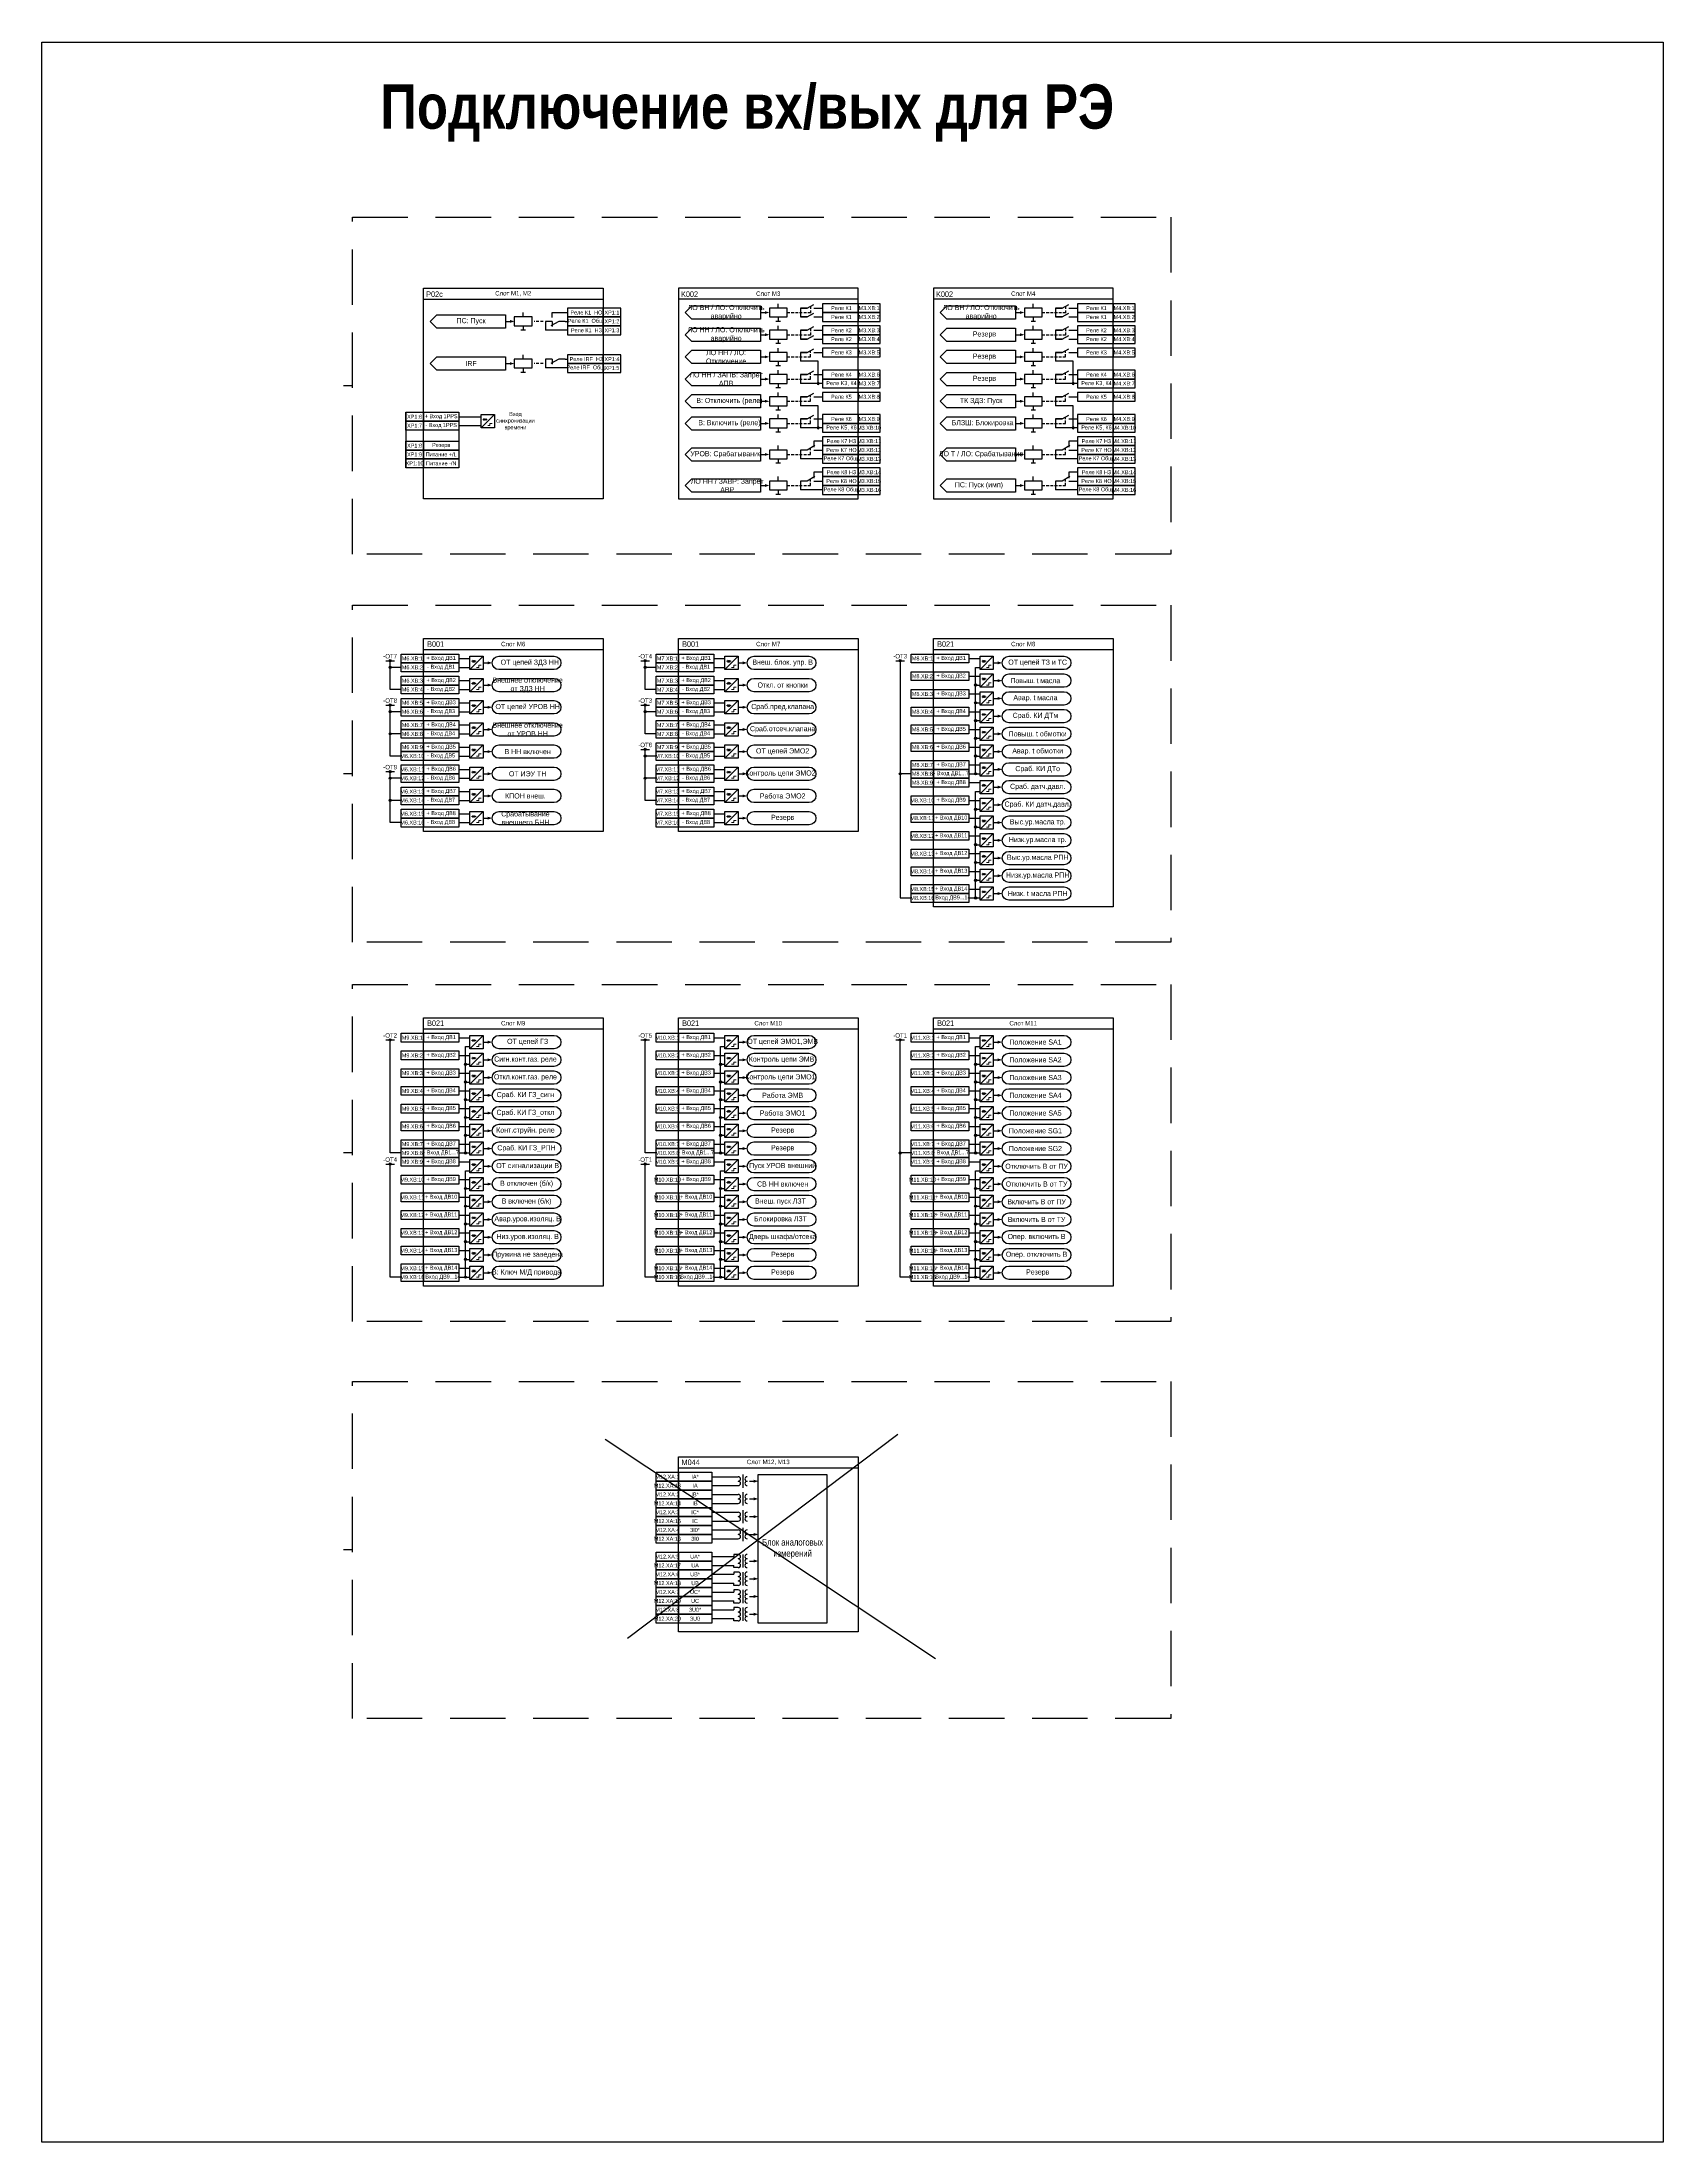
# Model space of a CAD drawing. Header units: millimetres. Extents: x 1657 to 6276, y -558 to 701.
# Drawn here: x 5169 to 5900, y -251 to 696 of the extents above; entities that cross this region are included whole.
import ezdxf
from ezdxf.enums import TextEntityAlignment as Align

# ---------------------------------------------------------------- set-up
doc = ezdxf.new("R2010")
doc.units = ezdxf.units.MM
doc.linetypes.add('штриховая2', pattern=[0.375, 0.25, -0.125])
doc.layers.add('_ОРЗ_0.3', color=7, linetype='Continuous', lineweight=30)
doc.layers.add('TEXT', color=7, linetype='Continuous', lineweight=25)
doc.layers.add('Основная', color=7, linetype='Continuous')
doc.styles.add('1.8_Gost_RD', font='ARIALN.TTF', dxfattribs={"height": 1.8})
doc.styles.add('2.5_Gost_RD', font='ARIALN.TTF', dxfattribs={"height": 2.5})
doc.styles.add('2.5_ISOCPEUR', font='isocpeur.ttf', dxfattribs={"width": 0.9, "height": 2.5})

# ---------------------------------------------------------------- blocks, each defined once
blk = doc.blocks.new('*U100')
at = {"layer": 'Основная', "color": 0}
blk.add_line((0, 0), (6, 3.4), dxfattribs=at)
blk = doc.blocks.new('*U191')
at = {"layer": 'Основная', "color": 0}
for p, q in [((-3, 0), (-9, 0)), ((9, 0), (3, 0))]:
    blk.add_line(p, q, dxfattribs=at)
at = {"layer": 'Основная', "ltscale": 0.25, "xscale": -1}
blk.add_blockref('*U100', (3, 0), dxfattribs=at)
at = {"layer": 'Основная', "style": '2.5_ISOCPEUR'}
for tag, p in [('В1', (-14, 6)), ('В2', (-6, 4)), ('ОУ', (-2, 10))]:
    blk.add_attdef(tag, text='', height=2.5, dxfattribs=at).set_placement(p, align=Align.MIDDLE_CENTER)
blk = doc.blocks.new('*U190')
at = {"layer": 'Основная', "color": 0}
for p, q in [((-3, 0), (-9, 0)), ((9, 0), (3, 0))]:
    blk.add_line(p, q, dxfattribs=at)
at = {"layer": 'Основная', "ltscale": 0.25, "xscale": -1}
blk.add_blockref('*U100', (3, 0), dxfattribs=at)
at = {"layer": 'Основная', "style": '2.5_ISOCPEUR'}
for tag, p in [('В1', (-14, 6)), ('В2', (-6, 4)), ('ОУ', (-2, 10))]:
    blk.add_attdef(tag, text='', height=2.5, dxfattribs=at).set_placement(p, align=Align.MIDDLE_CENTER)
blk = doc.blocks.new('Точка')
at = {"ltscale": 100}
h = blk.add_hatch(color=256, dxfattribs=at)
h.dxf.hatch_style = 1
edge = h.paths.add_edge_path()
edge.add_arc((0, 0), 0.5, 0, 360)
blk.add_circle((0, 0), 0.5, dxfattribs=at)
blk = doc.blocks.new('*U188')
at = {"layer": 'Основная', "color": 0}
for p, q in [((-3, 0), (-9, 0)), ((9, 0), (3, 0))]:
    blk.add_line(p, q, dxfattribs=at)
at = {"layer": 'Основная', "ltscale": 0.25, "xscale": -1}
blk.add_blockref('*U100', (3, 0), dxfattribs=at)
at = {"layer": 'Основная', "style": '2.5_ISOCPEUR'}
for tag, p in [('В1', (-14, 6)), ('В2', (-6, 4)), ('ОУ', (-2, 10))]:
    blk.add_attdef(tag, text='', height=2.5, dxfattribs=at).set_placement(p, align=Align.MIDDLE_CENTER)
blk = doc.blocks.new('*U189')
at = {"layer": 'Основная', "color": 0}
for p, q in [((-3, 0), (-9, 0)), ((9, 0), (3, 0))]:
    blk.add_line(p, q, dxfattribs=at)
at = {"layer": 'Основная', "ltscale": 0.25, "xscale": -1}
blk.add_blockref('*U100', (3, 0), dxfattribs=at)
at = {"layer": 'Основная', "style": '2.5_ISOCPEUR'}
for tag, p in [('В1', (-14, 6)), ('В2', (-6, 4)), ('ОУ', (-2, 10))]:
    blk.add_attdef(tag, text='', height=2.5, dxfattribs=at).set_placement(p, align=Align.MIDDLE_CENTER)
blk = doc.blocks.new('*U185')
at = {"layer": 'Основная', "color": 0}
for p, q in [((-3, 0), (-9, 0)), ((9, 0), (3, 0))]:
    blk.add_line(p, q, dxfattribs=at)
at = {"layer": 'Основная', "ltscale": 0.25, "xscale": -1}
blk.add_blockref('*U100', (3, 0), dxfattribs=at)
at = {"layer": 'Основная', "style": '2.5_ISOCPEUR'}
for tag, p in [('В1', (-14, 6)), ('В2', (-6, 4)), ('ОУ', (-2, 10))]:
    blk.add_attdef(tag, text='', height=2.5, dxfattribs=at).set_placement(p, align=Align.MIDDLE_CENTER)
blk = doc.blocks.new('*U186')
at = {"layer": 'Основная', "color": 0}
for p, q in [((-3, 0), (-9, 0)), ((9, 0), (3, 0))]:
    blk.add_line(p, q, dxfattribs=at)
at = {"layer": 'Основная', "ltscale": 0.25, "xscale": -1}
blk.add_blockref('*U100', (3, 0), dxfattribs=at)
at = {"layer": 'Основная', "style": '2.5_ISOCPEUR'}
for tag, p in [('В1', (-14, 6)), ('В2', (-6, 4)), ('ОУ', (-2, 10))]:
    blk.add_attdef(tag, text='', height=2.5, dxfattribs=at).set_placement(p, align=Align.MIDDLE_CENTER)
blk = doc.blocks.new('*U187')
at = {"layer": 'Основная', "color": 0}
for p, q in [((-3, 0), (-9, 0)), ((9, 0), (3, 0))]:
    blk.add_line(p, q, dxfattribs=at)
at = {"layer": 'Основная', "ltscale": 0.25, "xscale": -1}
blk.add_blockref('*U100', (3, 0), dxfattribs=at)
at = {"layer": 'Основная', "style": '2.5_ISOCPEUR'}
for tag, p in [('В1', (-14, 6)), ('В2', (-6, 4)), ('ОУ', (-2, 10))]:
    blk.add_attdef(tag, text='', height=2.5, dxfattribs=at).set_placement(p, align=Align.MIDDLE_CENTER)
blk = doc.blocks.new('*U182')
at = {"layer": 'Основная', "color": 0}
for p, q in [((-3, 0), (-9, 0)), ((9, 0), (3, 0))]:
    blk.add_line(p, q, dxfattribs=at)
at = {"layer": 'Основная', "ltscale": 0.25, "xscale": -1}
blk.add_blockref('*U100', (3, 0), dxfattribs=at)
at = {"layer": 'Основная', "style": '2.5_ISOCPEUR'}
for tag, p in [('В1', (-14, 6)), ('В2', (-6, 4)), ('ОУ', (-2, 10))]:
    blk.add_attdef(tag, text='', height=2.5, dxfattribs=at).set_placement(p, align=Align.MIDDLE_CENTER)
blk = doc.blocks.new('*U183')
at = {"ltscale": 0.25}
blk.add_line((0, 0), (3, 0), dxfattribs=at)
blk.add_lwpolyline([(2, 0, 1.3, 0, 0), (4, 0, 0, 0, 0)], format="xyseb", dxfattribs=at)
blk = doc.blocks.new('*U184')
at = {"ltscale": 0.25}
blk.add_line((0, 0), (3, 0), dxfattribs=at)
blk.add_lwpolyline([(2, 0, 1.3, 0, 0), (4, 0, 0, 0, 0)], format="xyseb", dxfattribs=at)
blk = doc.blocks.new('*U176')
at = {"ltscale": 0.25}
blk.add_line((0, 0), (3, 0), dxfattribs=at)
blk.add_lwpolyline([(2, 0, 1.3, 0, 0), (4, 0, 0, 0, 0)], format="xyseb", dxfattribs=at)
blk = doc.blocks.new('*U177')
at = {"ltscale": 0.25}
blk.add_line((0, 0), (3, 0), dxfattribs=at)
blk.add_lwpolyline([(2, 0, 1.3, 0, 0), (4, 0, 0, 0, 0)], format="xyseb", dxfattribs=at)
blk = doc.blocks.new('*U178')
at = {"ltscale": 0.25}
blk.add_line((0, 0), (3, 0), dxfattribs=at)
blk.add_lwpolyline([(2, 0, 1.3, 0, 0), (4, 0, 0, 0, 0)], format="xyseb", dxfattribs=at)
blk = doc.blocks.new('*U179')
at = {"ltscale": 0.25}
blk.add_line((0, 0), (3, 0), dxfattribs=at)
blk.add_lwpolyline([(2, 0, 1.3, 0, 0), (4, 0, 0, 0, 0)], format="xyseb", dxfattribs=at)
blk = doc.blocks.new('*U180')
at = {"ltscale": 0.25}
blk.add_line((0, 0), (3, 0), dxfattribs=at)
blk.add_lwpolyline([(2, 0, 1.3, 0, 0), (4, 0, 0, 0, 0)], format="xyseb", dxfattribs=at)
blk = doc.blocks.new('*U181')
at = {"ltscale": 0.25}
blk.add_line((0, 0), (3, 0), dxfattribs=at)
blk.add_lwpolyline([(2, 0, 1.3, 0, 0), (4, 0, 0, 0, 0)], format="xyseb", dxfattribs=at)
blk = doc.blocks.new('*U175')
at = {"layer": 'Основная', "color": 0}
for p, q in [((-3, 0), (-9, 0)), ((9, 0), (3, 0))]:
    blk.add_line(p, q, dxfattribs=at)
at = {"layer": 'Основная', "ltscale": 0.25, "xscale": -1}
blk.add_blockref('*U100', (3, 0), dxfattribs=at)
at = {"layer": 'Основная', "style": '2.5_ISOCPEUR'}
for tag, p in [('В1', (-14, 6)), ('В2', (-6, 4)), ('ОУ', (-2, 10))]:
    blk.add_attdef(tag, text='', height=2.5, dxfattribs=at).set_placement(p, align=Align.MIDDLE_CENTER)
blk = doc.blocks.new('*U172')
at = {"layer": 'Основная', "color": 0}
for p, q in [((-3, 0), (-9, 0)), ((9, 0), (3, 0))]:
    blk.add_line(p, q, dxfattribs=at)
at = {"layer": 'Основная', "ltscale": 0.25, "xscale": -1}
blk.add_blockref('*U100', (3, 0), dxfattribs=at)
at = {"layer": 'Основная', "style": '2.5_ISOCPEUR'}
for tag, p in [('В1', (-14, 6)), ('В2', (-6, 4)), ('ОУ', (-2, 10))]:
    blk.add_attdef(tag, text='', height=2.5, dxfattribs=at).set_placement(p, align=Align.MIDDLE_CENTER)
blk = doc.blocks.new('*U173')
at = {"layer": 'Основная', "color": 0}
for p, q in [((-3, 0), (-9, 0)), ((9, 0), (3, 0))]:
    blk.add_line(p, q, dxfattribs=at)
at = {"layer": 'Основная', "ltscale": 0.25, "xscale": -1}
blk.add_blockref('*U100', (3, 0), dxfattribs=at)
at = {"layer": 'Основная', "style": '2.5_ISOCPEUR'}
for tag, p in [('В1', (-14, 6)), ('В2', (-6, 4)), ('ОУ', (-2, 10))]:
    blk.add_attdef(tag, text='', height=2.5, dxfattribs=at).set_placement(p, align=Align.MIDDLE_CENTER)
blk = doc.blocks.new('*U174')
at = {"layer": 'Основная', "color": 0}
for p, q in [((-3, 0), (-9, 0)), ((9, 0), (3, 0))]:
    blk.add_line(p, q, dxfattribs=at)
at = {"layer": 'Основная', "ltscale": 0.25, "xscale": -1}
blk.add_blockref('*U100', (3, 0), dxfattribs=at)
at = {"layer": 'Основная', "style": '2.5_ISOCPEUR'}
for tag, p in [('В1', (-14, 6)), ('В2', (-6, 4)), ('ОУ', (-2, 10))]:
    blk.add_attdef(tag, text='', height=2.5, dxfattribs=at).set_placement(p, align=Align.MIDDLE_CENTER)
blk = doc.blocks.new('*U170')
at = {"layer": 'Основная', "color": 0}
for p, q in [((-3, 0), (-9, 0)), ((9, 0), (3, 0))]:
    blk.add_line(p, q, dxfattribs=at)
at = {"layer": 'Основная', "ltscale": 0.25, "xscale": -1}
blk.add_blockref('*U100', (3, 0), dxfattribs=at)
at = {"layer": 'Основная', "style": '2.5_ISOCPEUR'}
for tag, p in [('В1', (-14, 6)), ('В2', (-6, 4)), ('ОУ', (-2, 10))]:
    blk.add_attdef(tag, text='', height=2.5, dxfattribs=at).set_placement(p, align=Align.MIDDLE_CENTER)
blk = doc.blocks.new('*U171')
at = {"layer": 'Основная', "color": 0}
for p, q in [((-3, 0), (-9, 0)), ((9, 0), (3, 0))]:
    blk.add_line(p, q, dxfattribs=at)
at = {"layer": 'Основная', "ltscale": 0.25, "xscale": -1}
blk.add_blockref('*U100', (3, 0), dxfattribs=at)
at = {"layer": 'Основная', "style": '2.5_ISOCPEUR'}
for tag, p in [('В1', (-14, 6)), ('В2', (-6, 4)), ('ОУ', (-2, 10))]:
    blk.add_attdef(tag, text='', height=2.5, dxfattribs=at).set_placement(p, align=Align.MIDDLE_CENTER)
blk = doc.blocks.new('*U164')
at = {"layer": 'Основная', "color": 0}
for p, q in [((-3, 0), (-9, 0)), ((9, 0), (3, 0))]:
    blk.add_line(p, q, dxfattribs=at)
at = {"layer": 'Основная', "ltscale": 0.25, "xscale": -1}
blk.add_blockref('*U100', (3, 0), dxfattribs=at)
at = {"layer": 'Основная', "style": '2.5_ISOCPEUR'}
for tag, p in [('В1', (-14, 6)), ('В2', (-6, 4)), ('ОУ', (-2, 10))]:
    blk.add_attdef(tag, text='', height=2.5, dxfattribs=at).set_placement(p, align=Align.MIDDLE_CENTER)
blk = doc.blocks.new('*U165')
at = {"layer": 'Основная', "color": 0}
for p, q in [((-3, 0), (-9, 0)), ((9, 0), (3, 0))]:
    blk.add_line(p, q, dxfattribs=at)
at = {"layer": 'Основная', "ltscale": 0.25, "xscale": -1}
blk.add_blockref('*U100', (3, 0), dxfattribs=at)
at = {"layer": 'Основная', "style": '2.5_ISOCPEUR'}
for tag, p in [('В1', (-14, 6)), ('В2', (-6, 4)), ('ОУ', (-2, 10))]:
    blk.add_attdef(tag, text='', height=2.5, dxfattribs=at).set_placement(p, align=Align.MIDDLE_CENTER)
blk = doc.blocks.new('*U166')
at = {"ltscale": 0.25}
blk.add_line((0, 0), (3, 0), dxfattribs=at)
blk.add_lwpolyline([(2, 0, 1.3, 0, 0), (4, 0, 0, 0, 0)], format="xyseb", dxfattribs=at)
blk = doc.blocks.new('*U167')
at = {"ltscale": 0.25}
blk.add_line((0, 0), (3, 0), dxfattribs=at)
blk.add_lwpolyline([(2, 0, 1.3, 0, 0), (4, 0, 0, 0, 0)], format="xyseb", dxfattribs=at)
blk = doc.blocks.new('*U168')
at = {"ltscale": 0.25}
blk.add_line((0, 0), (3, 0), dxfattribs=at)
blk.add_lwpolyline([(2, 0, 1.3, 0, 0), (4, 0, 0, 0, 0)], format="xyseb", dxfattribs=at)
blk = doc.blocks.new('*U169')
at = {"ltscale": 0.25}
blk.add_line((0, 0), (3, 0), dxfattribs=at)
blk.add_lwpolyline([(2, 0, 1.3, 0, 0), (4, 0, 0, 0, 0)], format="xyseb", dxfattribs=at)
blk = doc.blocks.new('*U160')
at = {"ltscale": 0.25}
blk.add_line((0, 0), (3, 0), dxfattribs=at)
blk.add_lwpolyline([(2, 0, 1.3, 0, 0), (4, 0, 0, 0, 0)], format="xyseb", dxfattribs=at)
blk = doc.blocks.new('*U161')
at = {"ltscale": 0.25}
blk.add_line((0, 0), (3, 0), dxfattribs=at)
blk.add_lwpolyline([(2, 0, 1.3, 0, 0), (4, 0, 0, 0, 0)], format="xyseb", dxfattribs=at)
blk = doc.blocks.new('*U162')
at = {"ltscale": 0.25}
blk.add_line((0, 0), (3, 0), dxfattribs=at)
blk.add_lwpolyline([(2, 0, 1.3, 0, 0), (4, 0, 0, 0, 0)], format="xyseb", dxfattribs=at)
blk = doc.blocks.new('*U163')
at = {"ltscale": 0.25}
blk.add_line((0, 0), (3, 0), dxfattribs=at)
blk.add_lwpolyline([(2, 0, 1.3, 0, 0), (4, 0, 0, 0, 0)], format="xyseb", dxfattribs=at)
blk = doc.blocks.new('*U149')
at = {"ltscale": 0.25}
blk.add_line((0, 0), (3, 0), dxfattribs=at)
blk.add_lwpolyline([(2, 0, 1.3, 0, 0), (4, 0, 0, 0, 0)], format="xyseb", dxfattribs=at)
blk = doc.blocks.new('*U150')
at = {"ltscale": 0.25}
blk.add_line((0, 0), (3, 0), dxfattribs=at)
blk.add_lwpolyline([(2, 0, 1.3, 0, 0), (4, 0, 0, 0, 0)], format="xyseb", dxfattribs=at)
blk = doc.blocks.new('*U151')
at = {"ltscale": 0.25}
blk.add_line((0, 0), (3, 0), dxfattribs=at)
blk.add_lwpolyline([(2, 0, 1.3, 0, 0), (4, 0, 0, 0, 0)], format="xyseb", dxfattribs=at)
blk = doc.blocks.new('*U152')
at = {"ltscale": 0.25}
blk.add_line((0, 0), (3, 0), dxfattribs=at)
blk.add_lwpolyline([(2, 0, 1.3, 0, 0), (4, 0, 0, 0, 0)], format="xyseb", dxfattribs=at)
blk = doc.blocks.new('*U153')
at = {"ltscale": 0.25}
blk.add_line((0, 0), (3, 0), dxfattribs=at)
blk.add_lwpolyline([(2, 0, 1.3, 0, 0), (4, 0, 0, 0, 0)], format="xyseb", dxfattribs=at)
blk = doc.blocks.new('*U154')
at = {"ltscale": 0.25}
blk.add_line((0, 0), (3, 0), dxfattribs=at)
blk.add_lwpolyline([(2, 0, 1.3, 0, 0), (4, 0, 0, 0, 0)], format="xyseb", dxfattribs=at)
blk = doc.blocks.new('*U155')
at = {"ltscale": 0.25}
blk.add_line((0, 0), (3, 0), dxfattribs=at)
blk.add_lwpolyline([(2, 0, 1.3, 0, 0), (4, 0, 0, 0, 0)], format="xyseb", dxfattribs=at)
blk = doc.blocks.new('*U156')
at = {"ltscale": 0.25}
blk.add_line((0, 0), (3, 0), dxfattribs=at)
blk.add_lwpolyline([(2, 0, 1.3, 0, 0), (4, 0, 0, 0, 0)], format="xyseb", dxfattribs=at)
blk = doc.blocks.new('*U157')
at = {"ltscale": 0.25}
blk.add_line((0, 0), (3, 0), dxfattribs=at)
blk.add_lwpolyline([(2, 0, 1.3, 0, 0), (4, 0, 0, 0, 0)], format="xyseb", dxfattribs=at)
blk = doc.blocks.new('*U158')
at = {"ltscale": 0.25}
blk.add_line((0, 0), (3, 0), dxfattribs=at)
blk.add_lwpolyline([(2, 0, 1.3, 0, 0), (4, 0, 0, 0, 0)], format="xyseb", dxfattribs=at)
blk = doc.blocks.new('*U159')
at = {"ltscale": 0.25}
blk.add_line((0, 0), (3, 0), dxfattribs=at)
blk.add_lwpolyline([(2, 0, 1.3, 0, 0), (4, 0, 0, 0, 0)], format="xyseb", dxfattribs=at)
blk = doc.blocks.new('*U146')
at = {"ltscale": 0.25}
blk.add_line((0, 0), (3, 0), dxfattribs=at)
blk.add_lwpolyline([(2, 0, 1.3, 0, 0), (4, 0, 0, 0, 0)], format="xyseb", dxfattribs=at)
blk = doc.blocks.new('*U147')
at = {"ltscale": 0.25}
blk.add_line((0, 0), (3, 0), dxfattribs=at)
blk.add_lwpolyline([(2, 0, 1.3, 0, 0), (4, 0, 0, 0, 0)], format="xyseb", dxfattribs=at)
blk = doc.blocks.new('*U148')
at = {"ltscale": 0.25}
blk.add_line((0, 0), (3, 0), dxfattribs=at)
blk.add_lwpolyline([(2, 0, 1.3, 0, 0), (4, 0, 0, 0, 0)], format="xyseb", dxfattribs=at)
blk = doc.blocks.new('*U130')
at = {"ltscale": 0.25}
blk.add_line((0, 0), (3, 0), dxfattribs=at)
blk.add_lwpolyline([(2, 0, 1.3, 0, 0), (4, 0, 0, 0, 0)], format="xyseb", dxfattribs=at)
blk = doc.blocks.new('*U131')
at = {"ltscale": 0.25}
blk.add_line((0, 0), (3, 0), dxfattribs=at)
blk.add_lwpolyline([(2, 0, 1.3, 0, 0), (4, 0, 0, 0, 0)], format="xyseb", dxfattribs=at)
blk = doc.blocks.new('*U118')
at = {"ltscale": 0.25}
blk.add_line((0, 0), (3, 0), dxfattribs=at)
blk.add_lwpolyline([(2, 0, 1.3, 0, 0), (4, 0, 0, 0, 0)], format="xyseb", dxfattribs=at)
blk = doc.blocks.new('*U119')
at = {"ltscale": 0.25}
blk.add_line((0, 0), (3, 0), dxfattribs=at)
blk.add_lwpolyline([(2, 0, 1.3, 0, 0), (4, 0, 0, 0, 0)], format="xyseb", dxfattribs=at)
blk = doc.blocks.new('*U120')
at = {"ltscale": 0.25}
blk.add_line((0, 0), (3, 0), dxfattribs=at)
blk.add_lwpolyline([(2, 0, 1.3, 0, 0), (4, 0, 0, 0, 0)], format="xyseb", dxfattribs=at)
blk = doc.blocks.new('*U121')
at = {"ltscale": 0.25}
blk.add_line((0, 0), (3, 0), dxfattribs=at)
blk.add_lwpolyline([(2, 0, 1.3, 0, 0), (4, 0, 0, 0, 0)], format="xyseb", dxfattribs=at)
blk = doc.blocks.new('*U122')
at = {"ltscale": 0.25}
blk.add_line((0, 0), (3, 0), dxfattribs=at)
blk.add_lwpolyline([(2, 0, 1.3, 0, 0), (4, 0, 0, 0, 0)], format="xyseb", dxfattribs=at)
blk = doc.blocks.new('*U123')
at = {"ltscale": 0.25}
blk.add_line((0, 0), (3, 0), dxfattribs=at)
blk.add_lwpolyline([(2, 0, 1.3, 0, 0), (4, 0, 0, 0, 0)], format="xyseb", dxfattribs=at)
blk = doc.blocks.new('*U124')
at = {"ltscale": 0.25}
blk.add_line((0, 0), (3, 0), dxfattribs=at)
blk.add_lwpolyline([(2, 0, 1.3, 0, 0), (4, 0, 0, 0, 0)], format="xyseb", dxfattribs=at)
blk = doc.blocks.new('*U125')
at = {"ltscale": 0.25}
blk.add_line((0, 0), (3, 0), dxfattribs=at)
blk.add_lwpolyline([(2, 0, 1.3, 0, 0), (4, 0, 0, 0, 0)], format="xyseb", dxfattribs=at)
blk = doc.blocks.new('*U126')
at = {"ltscale": 0.25}
blk.add_line((0, 0), (3, 0), dxfattribs=at)
blk.add_lwpolyline([(2, 0, 1.3, 0, 0), (4, 0, 0, 0, 0)], format="xyseb", dxfattribs=at)
blk = doc.blocks.new('*U127')
at = {"ltscale": 0.25}
blk.add_line((0, 0), (3, 0), dxfattribs=at)
blk.add_lwpolyline([(2, 0, 1.3, 0, 0), (4, 0, 0, 0, 0)], format="xyseb", dxfattribs=at)
blk = doc.blocks.new('*U128')
at = {"ltscale": 0.25}
blk.add_line((0, 0), (3, 0), dxfattribs=at)
blk.add_lwpolyline([(2, 0, 1.3, 0, 0), (4, 0, 0, 0, 0)], format="xyseb", dxfattribs=at)
blk = doc.blocks.new('*U129')
at = {"ltscale": 0.25}
blk.add_line((0, 0), (3, 0), dxfattribs=at)
blk.add_lwpolyline([(2, 0, 1.3, 0, 0), (4, 0, 0, 0, 0)], format="xyseb", dxfattribs=at)
blk = doc.blocks.new('*U95')
at = {"layer": 'Основная', "color": 0}
blk.add_line((0, 0), (7, -4), dxfattribs=at)
at = {"layer": 'Основная', "ltscale": 0.35}
blk.add_line((6, 0), (6, -4.5), dxfattribs=at)
blk = doc.blocks.new('*U116')
at = {"layer": 'Основная', "color": 0}
for p, q in [((-9, 0), (-3, 0)), ((3, 0), (9, 0))]:
    blk.add_line(p, q, dxfattribs=at)
at = {"layer": 'Основная', "ltscale": 0.25}
blk.add_blockref('*U95', (-3, 0), dxfattribs=at)
at = {"layer": 'Основная', "style": '2.5_ISOCPEUR'}
for tag, p in [('ОУ', (2, 10)), ('В2', (6, 4)), ('В1', (14, 6))]:
    blk.add_attdef(tag, text='', height=2.5, dxfattribs=at).set_placement(p, align=Align.MIDDLE_CENTER)
blk = doc.blocks.new('*U117')
at = {"layer": 'Основная', "color": 0}
for p, q in [((-9, 0), (-3, 0)), ((3, 0), (9, 0))]:
    blk.add_line(p, q, dxfattribs=at)
at = {"layer": 'Основная', "ltscale": 0.25}
blk.add_blockref('*U95', (-3, 0), dxfattribs=at)
at = {"layer": 'Основная', "style": '2.5_ISOCPEUR'}
for tag, p in [('ОУ', (2, 10)), ('В2', (6, 4)), ('В1', (14, 6))]:
    blk.add_attdef(tag, text='', height=2.5, dxfattribs=at).set_placement(p, align=Align.MIDDLE_CENTER)
blk = doc.blocks.new('*U114')
at = {"ltscale": 0.25}
blk.add_line((0, 0), (3, 0), dxfattribs=at)
blk.add_lwpolyline([(2, 0, 1.3, 0, 0), (4, 0, 0, 0, 0)], format="xyseb", dxfattribs=at)
blk = doc.blocks.new('*U115')
at = {"ltscale": 0.25}
blk.add_line((0, 0), (3, 0), dxfattribs=at)
blk.add_lwpolyline([(2, 0, 1.3, 0, 0), (4, 0, 0, 0, 0)], format="xyseb", dxfattribs=at)
blk = doc.blocks.new('*U113')
at = {"ltscale": 0.25}
blk.add_line((0, 0), (3, 0), dxfattribs=at)
blk.add_lwpolyline([(2, 0, 1.3, 0, 0), (4, 0, 0, 0, 0)], format="xyseb", dxfattribs=at)
blk = doc.blocks.new('*U135')
at = {"ltscale": 0.25}
blk.add_line((0, 0), (3, 0), dxfattribs=at)
blk.add_lwpolyline([(2, 0, 1.3, 0, 0), (4, 0, 0, 0, 0)], format="xyseb", dxfattribs=at)
blk = doc.blocks.new('*U136')
at = {"ltscale": 0.25}
blk.add_line((0, 0), (3, 0), dxfattribs=at)
blk.add_lwpolyline([(2, 0, 1.3, 0, 0), (4, 0, 0, 0, 0)], format="xyseb", dxfattribs=at)
blk = doc.blocks.new('*U137')
at = {"ltscale": 0.25}
blk.add_line((0, 0), (3, 0), dxfattribs=at)
blk.add_lwpolyline([(2, 0, 1.3, 0, 0), (4, 0, 0, 0, 0)], format="xyseb", dxfattribs=at)
blk = doc.blocks.new('*U138')
at = {"ltscale": 0.25}
blk.add_line((0, 0), (3, 0), dxfattribs=at)
blk.add_lwpolyline([(2, 0, 1.3, 0, 0), (4, 0, 0, 0, 0)], format="xyseb", dxfattribs=at)
blk = doc.blocks.new('*U139')
at = {"ltscale": 0.25}
blk.add_line((0, 0), (3, 0), dxfattribs=at)
blk.add_lwpolyline([(2, 0, 1.3, 0, 0), (4, 0, 0, 0, 0)], format="xyseb", dxfattribs=at)
blk = doc.blocks.new('*U140')
at = {"ltscale": 0.25}
blk.add_line((0, 0), (3, 0), dxfattribs=at)
blk.add_lwpolyline([(2, 0, 1.3, 0, 0), (4, 0, 0, 0, 0)], format="xyseb", dxfattribs=at)
blk = doc.blocks.new('*U141')
at = {"ltscale": 0.25}
blk.add_line((0, 0), (3, 0), dxfattribs=at)
blk.add_lwpolyline([(2, 0, 1.3, 0, 0), (4, 0, 0, 0, 0)], format="xyseb", dxfattribs=at)
blk = doc.blocks.new('*U142')
at = {"ltscale": 0.25}
blk.add_line((0, 0), (3, 0), dxfattribs=at)
blk.add_lwpolyline([(2, 0, 1.3, 0, 0), (4, 0, 0, 0, 0)], format="xyseb", dxfattribs=at)
blk = doc.blocks.new('*U143')
at = {"ltscale": 0.25}
blk.add_line((0, 0), (3, 0), dxfattribs=at)
blk.add_lwpolyline([(2, 0, 1.3, 0, 0), (4, 0, 0, 0, 0)], format="xyseb", dxfattribs=at)
blk = doc.blocks.new('*U144')
at = {"ltscale": 0.25}
blk.add_line((0, 0), (3, 0), dxfattribs=at)
blk.add_lwpolyline([(2, 0, 1.3, 0, 0), (4, 0, 0, 0, 0)], format="xyseb", dxfattribs=at)
blk = doc.blocks.new('*U145')
at = {"ltscale": 0.25}
blk.add_line((0, 0), (3, 0), dxfattribs=at)
blk.add_lwpolyline([(2, 0, 1.3, 0, 0), (4, 0, 0, 0, 0)], format="xyseb", dxfattribs=at)
blk = doc.blocks.new('*U132')
at = {"ltscale": 0.25}
blk.add_line((0, 0), (3, 0), dxfattribs=at)
blk.add_lwpolyline([(2, 0, 1.3, 0, 0), (4, 0, 0, 0, 0)], format="xyseb", dxfattribs=at)
blk = doc.blocks.new('*U133')
at = {"ltscale": 0.25}
blk.add_line((0, 0), (3, 0), dxfattribs=at)
blk.add_lwpolyline([(2, 0, 1.3, 0, 0), (4, 0, 0, 0, 0)], format="xyseb", dxfattribs=at)
blk = doc.blocks.new('*U134')
at = {"ltscale": 0.25}
blk.add_line((0, 0), (3, 0), dxfattribs=at)
blk.add_lwpolyline([(2, 0, 1.3, 0, 0), (4, 0, 0, 0, 0)], format="xyseb", dxfattribs=at)

msp = doc.modelspace()

# ---------------------------------------------------------------- linework, layer by layer
at = {"ltscale": 100}
for p, q in [((5501, 576), (5501, 578)), ((5616, 576), (5616, 578)), ((5386, 572), (5386, 574)), ((5399, 570), (5396, 570)), ((5405, 570), (5406, 570)), ((5502, 570), (5500, 570)), ((5501, 572), (5501, 570)), ((5514, 576), (5511, 576)), ((5514, 572), (5511, 572)), ((5520, 576), (5521, 576)), ((5520, 572), (5521, 572)), ((5617, 570), (5615, 570)), ((5616, 572), (5616, 570)), ((5629, 576), (5626, 576)), ((5629, 572), (5626, 572)), ((5635, 576), (5636, 576)), ((5635, 572), (5636, 572)), ((5387, 566), (5385, 566)), ((5386, 568), (5386, 566)), ((5406, 566), (5396, 566)), ((5502, 560), (5500, 560)), ((5501, 566), (5501, 568)), ((5501, 562), (5501, 560)), ((5514, 566), (5511, 566)), ((5514, 562), (5511, 562)), ((5520, 566), (5521, 566)), ((5520, 562), (5521, 562)), ((5617, 560), (5615, 560)), ((5616, 566), (5616, 568)), ((5616, 562), (5616, 560)), ((5629, 566), (5626, 566)), ((5629, 562), (5626, 562)), ((5635, 566), (5636, 566)), ((5635, 562), (5636, 562)), ((5386, 553), (5386, 555)), ((5405, 553), (5406, 553)), ((5502, 550), (5500, 550)), ((5501, 556), (5501, 558)), ((5501, 552), (5501, 550)), ((5514, 556), (5511, 556)), ((5519, 552), (5511, 552)), ((5520, 556), (5521, 556)), ((5617, 550), (5615, 550)), ((5616, 556), (5616, 558)), ((5616, 552), (5616, 550)), ((5629, 556), (5626, 556)), ((5634, 552), (5626, 552)), ((5635, 556), (5636, 556)), ((5309, 541), (5305, 541)), ((5387, 547), (5385, 547)), ((5386, 549), (5386, 547)), ((5406, 549), (5396, 549)), ((5502, 540), (5500, 540)), ((5501, 546), (5501, 548)), ((5501, 542), (5501, 540)), ((5514, 546), (5511, 546)), ((5521, 542), (5511, 542)), ((5520, 546), (5521, 546)), ((5617, 540), (5615, 540)), ((5616, 546), (5616, 548)), ((5616, 542), (5616, 540)), ((5629, 546), (5626, 546)), ((5636, 542), (5626, 542)), ((5635, 546), (5636, 546)), ((5501, 536), (5501, 538)), ((5501, 532), (5501, 530)), ((5514, 536), (5511, 536)), ((5519, 532), (5511, 532)), ((5520, 536), (5521, 536)), ((5616, 536), (5616, 538)), ((5616, 532), (5616, 530)), ((5629, 536), (5626, 536)), ((5634, 532), (5626, 532)), ((5635, 536), (5636, 536)), ((5333, 529), (5333, 504)), ((5357, 521), (5357, 516)), ((5502, 530), (5500, 530)), ((5501, 526), (5501, 528)), ((5501, 522), (5501, 520)), ((5514, 526), (5511, 526)), ((5521, 522), (5511, 522)), ((5520, 526), (5521, 526)), ((5617, 530), (5615, 530)), ((5616, 526), (5616, 528)), ((5616, 522), (5616, 520)), ((5629, 526), (5626, 526)), ((5636, 522), (5626, 522)), ((5635, 526), (5636, 526)), ((5502, 520), (5500, 520)), ((5501, 512), (5501, 514)), ((5514, 512), (5511, 512)), ((5517, 512), (5521, 512)), ((5617, 520), (5615, 520)), ((5616, 512), (5616, 514)), ((5629, 512), (5626, 512)), ((5632, 512), (5636, 512)), ((5502, 506), (5500, 506)), ((5501, 508), (5501, 506)), ((5521, 508), (5511, 508)), ((5617, 506), (5615, 506)), ((5616, 508), (5616, 506)), ((5636, 508), (5626, 508)), ((5501, 498), (5501, 500)), ((5501, 494), (5501, 492)), ((5514, 498), (5511, 498)), ((5521, 494), (5511, 494)), ((5517, 498), (5521, 498)), ((5616, 498), (5616, 500)), ((5616, 494), (5616, 492)), ((5629, 498), (5626, 498)), ((5636, 494), (5626, 494)), ((5632, 498), (5636, 498)), ((5502, 492), (5500, 492)), ((5617, 492), (5615, 492)), ((5324, 417), (5328, 417)), ((5326, 404), (5326, 417)), ((5439, 417), (5443, 417)), ((5441, 404), (5441, 417)), ((5554, 417), (5558, 417)), ((5556, 417), (5556, 310)), ((5331, 414), (5326, 414)), ((5446, 414), (5441, 414)), ((5331, 404), (5326, 404)), ((5446, 404), (5441, 404)), ((5324, 397), (5328, 397)), ((5326, 374), (5326, 397)), ((5331, 394), (5326, 394)), ((5439, 397), (5443, 397)), ((5441, 384), (5441, 397)), ((5446, 394), (5441, 394)), ((5331, 384), (5326, 384)), ((5446, 384), (5441, 384)), ((5331, 374), (5326, 374)), ((5439, 377), (5443, 377)), ((5441, 354), (5441, 377)), ((5446, 374), (5441, 374)), ((5309, 366), (5305, 366)), ((5324, 367), (5328, 367)), ((5326, 344), (5326, 367)), ((5331, 364), (5326, 364)), ((5446, 364), (5441, 364)), ((5561, 366), (5556, 366)), ((5331, 354), (5326, 354)), ((5446, 354), (5441, 354)), ((5331, 344), (5326, 344)), ((5556, 310), (5561, 310)), ((5324, 246), (5328, 246)), ((5326, 195), (5326, 246)), ((5439, 246), (5443, 246)), ((5441, 195), (5441, 246)), ((5554, 246), (5558, 246)), ((5556, 195), (5556, 246)), ((5309, 195), (5305, 195)), ((5324, 190), (5328, 190)), ((5331, 195), (5326, 195)), ((5326, 139), (5326, 190)), ((5439, 190), (5443, 190)), ((5446, 195), (5441, 195)), ((5441, 139), (5441, 190)), ((5561, 195), (5556, 195)), ((5556, 139), (5556, 195)), ((5331, 139), (5326, 139)), ((5446, 139), (5441, 139)), ((5561, 139), (5556, 139)), ((5555, 68), (5433, -24)), ((5423, 66), (5572, -33)), ((5471, 49), (5483, 49)), ((5485, 50), (5485, 44)), ((5471, 45), (5483, 45)), ((5471, 41), (5483, 41)), ((5485, 42), (5485, 36)), ((5471, 37), (5483, 37)), ((5471, 33), (5483, 33)), ((5471, 29), (5483, 29)), ((5485, 34), (5485, 28)), ((5471, 25), (5483, 25)), ((5471, 21), (5483, 21)), ((5485, 26), (5485, 20)), ((5309, 16), (5305, 16)), ((5471, 13), (5481, 13)), ((5483, 14), (5481, 14)), ((5481, 14), (5481, 13)), ((5485, 14), (5485, 8)), ((5471, 9), (5481, 9)), ((5471, 5), (5481, 5)), ((5471, 1), (5481, 1)), ((5481, 8), (5481, 9)), ((5483, 8), (5481, 8)), ((5483, 6), (5481, 6)), ((5481, 6), (5481, 5)), ((5481, 0), (5481, 1)), ((5483, 0), (5481, 0)), ((5485, 6), (5485, 0)), ((5471, -3), (5481, -3)), ((5471, -7), (5481, -7)), ((5483, -2), (5481, -2)), ((5481, -2), (5481, -3)), ((5481, -8), (5481, -7)), ((5483, -8), (5481, -8)), ((5485, -2), (5485, -8)), ((5471, -11), (5481, -11)), ((5471, -15), (5481, -15)), ((5483, -10), (5481, -10)), ((5481, -10), (5481, -11)), ((5481, -16), (5481, -15)), ((5483, -16), (5481, -16)), ((5485, -10), (5485, -16))]:
    msp.add_line(p, q, dxfattribs=at)
at = {"linetype": 'штриховая2', "ltscale": 5}
for p, q in [((5395, 570), (5391, 570)), ((5395, 551), (5391, 551))]:
    msp.add_line(p, q, dxfattribs=at)
at = {"lineweight": 13, "ltscale": 0.25}
for p, q in [((5369.25, 526.25), (5369.25, 525.25)), ((5364.25, 417.25), (5364.25, 416.25)), ((5479.25, 417.25), (5479.25, 416.25)), ((5594.25, 417.25), (5594.25, 416.25)), ((5364.25, 407.25), (5364.25, 406.25)), ((5479.25, 407.25), (5479.25, 406.25)), ((5594.25, 409.25), (5594.25, 408.25)), ((5594.25, 401.25), (5594.25, 400.25)), ((5364.25, 397.25), (5364.25, 396.25)), ((5479.25, 397.25), (5479.25, 396.25)), ((5594.25, 393.25), (5594.25, 392.25)), ((5364.25, 387.25), (5364.25, 386.25)), ((5479.25, 387.25), (5479.25, 386.25)), ((5594.25, 385.25), (5594.25, 384.25)), ((5364.25, 377.25), (5364.25, 376.25)), ((5479.25, 377.25), (5479.25, 376.25)), ((5594.25, 377.25), (5594.25, 376.25)), ((5364.25, 367.25), (5364.25, 366.25)), ((5479.25, 367.25), (5479.25, 366.25)), ((5594.25, 369.25), (5594.25, 368.25)), ((5594.25, 361.25), (5594.25, 360.25)), ((5364.25, 357.25), (5364.25, 356.25)), ((5479.25, 357.25), (5479.25, 356.25)), ((5594.25, 353.25), (5594.25, 352.25)), ((5364.25, 347.25), (5364.25, 346.25)), ((5479.25, 347.25), (5479.25, 346.25)), ((5594.25, 345.25), (5594.25, 344.25)), ((5594.25, 337.25), (5594.25, 336.25)), ((5594.25, 329.25), (5594.25, 328.25)), ((5594.25, 321.25), (5594.25, 320.25)), ((5594.25, 313.25), (5594.25, 312.25)), ((5364.25, 246.25), (5364.25, 245.25)), ((5479.25, 246.25), (5479.25, 245.25)), ((5594.25, 246.25), (5594.25, 245.25)), ((5364.25, 238.25), (5364.25, 237.25)), ((5479.25, 238.25), (5479.25, 237.25)), ((5594.25, 238.25), (5594.25, 237.25)), ((5364.25, 230.25), (5364.25, 229.25)), ((5479.25, 230.25), (5479.25, 229.25)), ((5594.25, 230.25), (5594.25, 229.25)), ((5364.25, 222.25), (5364.25, 221.25)), ((5479.25, 222.25), (5479.25, 221.25)), ((5594.25, 222.25), (5594.25, 221.25)), ((5364.25, 214.25), (5364.25, 213.25)), ((5479.25, 214.25), (5479.25, 213.25)), ((5594.25, 214.25), (5594.25, 213.25)), ((5364.25, 206.25), (5364.25, 205.25)), ((5479.25, 206.25), (5479.25, 205.25)), ((5594.25, 206.25), (5594.25, 205.25)), ((5364.25, 198.25), (5364.25, 197.25)), ((5364.25, 190.25), (5364.25, 189.25)), ((5479.25, 198.25), (5479.25, 197.25)), ((5479.25, 190.25), (5479.25, 189.25)), ((5594.25, 198.25), (5594.25, 197.25)), ((5594.25, 190.25), (5594.25, 189.25)), ((5364.25, 182.25), (5364.25, 181.25)), ((5479.25, 182.25), (5479.25, 181.25)), ((5594.25, 182.25), (5594.25, 181.25)), ((5364.25, 174.25), (5364.25, 173.25)), ((5479.25, 174.25), (5479.25, 173.25)), ((5594.25, 174.25), (5594.25, 173.25)), ((5364.25, 166.25), (5364.25, 165.25)), ((5479.25, 166.25), (5479.25, 165.25)), ((5594.25, 166.25), (5594.25, 165.25)), ((5364.25, 158.25), (5364.25, 157.25)), ((5479.25, 158.25), (5479.25, 157.25)), ((5594.25, 158.25), (5594.25, 157.25)), ((5364.25, 150.25), (5364.25, 149.25)), ((5364.25, 142.25), (5364.25, 141.25)), ((5479.25, 150.25), (5479.25, 149.25)), ((5479.25, 142.25), (5479.25, 141.25)), ((5594.25, 150.25), (5594.25, 149.25)), ((5594.25, 142.25), (5594.25, 141.25))]:
    msp.add_line(p, q, dxfattribs=at)
at = {"ltscale": 100}
for points in [[(5169, 696), (5900, 696), (5900, -251), (5169, -251)], [(5537, 578), (5521, 578), (5521, 574), (5537, 574)], [(5547, 578), (5537, 578), (5537, 574), (5547, 574)], [(5652, 578), (5636, 578), (5636, 574), (5652, 574)], [(5662, 578), (5652, 578), (5652, 574), (5662, 574)], [(5390, 572), (5382, 572), (5382, 568), (5390, 568)], [(5422, 576), (5406, 576), (5406, 572), (5422, 572)], [(5422, 572), (5406, 572), (5406, 568), (5422, 568)], [(5430, 576), (5422, 576), (5422, 572), (5430, 572)], [(5430, 572), (5422, 572), (5422, 568), (5430, 568)], [(5505, 576), (5497, 576), (5497, 572), (5505, 572)], [(5537, 574), (5521, 574), (5521, 570), (5537, 570)], [(5547, 574), (5537, 574), (5537, 570), (5547, 570)], [(5620, 576), (5612, 576), (5612, 572), (5620, 572)], [(5652, 574), (5636, 574), (5636, 570), (5652, 570)], [(5662, 574), (5652, 574), (5652, 570), (5662, 570)], [(5422, 568), (5406, 568), (5406, 564), (5422, 564)], [(5430, 568), (5422, 568), (5422, 564), (5430, 564)], [(5505, 566), (5497, 566), (5497, 562), (5505, 562)], [(5537, 568), (5521, 568), (5521, 564), (5537, 564)], [(5537, 564), (5521, 564), (5521, 560), (5537, 560)], [(5547, 568), (5537, 568), (5537, 564), (5547, 564)], [(5547, 564), (5537, 564), (5537, 560), (5547, 560)], [(5620, 566), (5612, 566), (5612, 562), (5620, 562)], [(5652, 568), (5636, 568), (5636, 564), (5652, 564)], [(5652, 564), (5636, 564), (5636, 560), (5652, 560)], [(5662, 568), (5652, 568), (5652, 564), (5662, 564)], [(5662, 564), (5652, 564), (5652, 560), (5662, 560)], [(5390, 553), (5382, 553), (5382, 549), (5390, 549)], [(5422, 555), (5406, 555), (5406, 551), (5422, 551)], [(5422, 551), (5406, 551), (5406, 547), (5422, 547)], [(5430, 555), (5422, 555), (5422, 551), (5430, 551)], [(5430, 551), (5422, 551), (5422, 547), (5430, 547)], [(5505, 556), (5497, 556), (5497, 552), (5505, 552)], [(5537, 558), (5521, 558), (5521, 554), (5537, 554)], [(5547, 558), (5537, 558), (5537, 554), (5547, 554)], [(5620, 556), (5612, 556), (5612, 552), (5620, 552)], [(5652, 558), (5636, 558), (5636, 554), (5652, 554)], [(5662, 558), (5652, 558), (5652, 554), (5662, 554)], [(5505, 546), (5497, 546), (5497, 542), (5505, 542)], [(5537, 548), (5521, 548), (5521, 544), (5537, 544)], [(5537, 544), (5521, 544), (5521, 540), (5537, 540)], [(5547, 548), (5537, 548), (5537, 544), (5547, 544)], [(5547, 544), (5537, 544), (5537, 540), (5547, 540)], [(5620, 546), (5612, 546), (5612, 542), (5620, 542)], [(5652, 548), (5636, 548), (5636, 544), (5652, 544)], [(5652, 544), (5636, 544), (5636, 540), (5652, 540)], [(5662, 548), (5652, 548), (5652, 544), (5662, 544)], [(5662, 544), (5652, 544), (5652, 540), (5662, 540)], [(5505, 536), (5497, 536), (5497, 532), (5505, 532)], [(5537, 538), (5521, 538), (5521, 534), (5537, 534)], [(5547, 538), (5537, 538), (5537, 534), (5547, 534)], [(5620, 536), (5612, 536), (5612, 532), (5620, 532)], [(5652, 538), (5636, 538), (5636, 534), (5652, 534)], [(5662, 538), (5652, 538), (5652, 534), (5662, 534)], [(5333, 529), (5341, 529), (5341, 525), (5333, 525)], [(5333, 525), (5341, 525), (5341, 521), (5333, 521)], [(5341, 529), (5357, 529), (5357, 525), (5341, 525)], [(5341, 525), (5357, 525), (5357, 521), (5341, 521)], [(5505, 526), (5497, 526), (5497, 522), (5505, 522)], [(5537, 528), (5521, 528), (5521, 524), (5537, 524)], [(5537, 524), (5521, 524), (5521, 520), (5537, 520)], [(5547, 528), (5537, 528), (5537, 524), (5547, 524)], [(5547, 524), (5537, 524), (5537, 520), (5547, 520)], [(5620, 526), (5612, 526), (5612, 522), (5620, 522)], [(5652, 528), (5636, 528), (5636, 524), (5652, 524)], [(5652, 524), (5636, 524), (5636, 520), (5652, 520)], [(5662, 528), (5652, 528), (5652, 524), (5662, 524)], [(5662, 524), (5652, 524), (5652, 520), (5662, 520)], [(5333, 516), (5341, 516), (5341, 512), (5333, 512)], [(5333, 512), (5341, 512), (5341, 508), (5333, 508)], [(5341, 516), (5357, 516), (5357, 512), (5341, 512)], [(5341, 512), (5357, 512), (5357, 508), (5341, 508)], [(5462, 513), (5493, 513), (5493, 507), (5462, 507), (5459, 510)], [(5505, 512), (5497, 512), (5497, 508), (5505, 508)], [(5537, 518), (5521, 518), (5521, 514), (5537, 514)], [(5537, 514), (5521, 514), (5521, 510), (5537, 510)], [(5547, 518), (5537, 518), (5537, 514), (5547, 514)], [(5547, 514), (5537, 514), (5537, 510), (5547, 510)], [(5577, 513), (5608, 513), (5608, 507), (5577, 507), (5574, 510)], [(5620, 512), (5612, 512), (5612, 508), (5620, 508)], [(5652, 518), (5636, 518), (5636, 514), (5652, 514)], [(5652, 514), (5636, 514), (5636, 510), (5652, 510)], [(5662, 518), (5652, 518), (5652, 514), (5662, 514)], [(5662, 514), (5652, 514), (5652, 510), (5662, 510)], [(5333, 508), (5341, 508), (5341, 504), (5333, 504)], [(5341, 508), (5357, 508), (5357, 504), (5341, 504)], [(5537, 510), (5521, 510), (5521, 506), (5537, 506)], [(5537, 504), (5521, 504), (5521, 500), (5537, 500)], [(5547, 510), (5537, 510), (5537, 506), (5547, 506)], [(5547, 504), (5537, 504), (5537, 500), (5547, 500)], [(5652, 510), (5636, 510), (5636, 506), (5652, 506)], [(5652, 504), (5636, 504), (5636, 500), (5652, 500)], [(5662, 510), (5652, 510), (5652, 506), (5662, 506)], [(5662, 504), (5652, 504), (5652, 500), (5662, 500)], [(5505, 498), (5497, 498), (5497, 494), (5505, 494)], [(5537, 500), (5521, 500), (5521, 496), (5537, 496)], [(5537, 496), (5521, 496), (5521, 492), (5537, 492)], [(5547, 500), (5537, 500), (5537, 496), (5547, 496)], [(5547, 496), (5537, 496), (5537, 492), (5547, 492)], [(5620, 498), (5612, 498), (5612, 494), (5620, 494)], [(5652, 500), (5636, 500), (5636, 496), (5652, 496)], [(5652, 496), (5636, 496), (5636, 492), (5652, 492)], [(5662, 500), (5652, 500), (5652, 496), (5662, 496)], [(5662, 496), (5652, 496), (5652, 492), (5662, 492)], [(5331, 420), (5341, 420), (5341, 416), (5331, 416)], [(5341, 420), (5357, 420), (5357, 416), (5341, 416)], [(5446, 420), (5456, 420), (5456, 416), (5446, 416)], [(5456, 420), (5472, 420), (5472, 416), (5456, 416)], [(5561, 420), (5571, 420), (5571, 416), (5561, 416)], [(5571, 420), (5587, 420), (5587, 416), (5571, 416)], [(5331, 416), (5341, 416), (5341, 412), (5331, 412)], [(5331, 410), (5341, 410), (5341, 406), (5331, 406)], [(5341, 416), (5357, 416), (5357, 412), (5341, 412)], [(5341, 410), (5357, 410), (5357, 406), (5341, 406)], [(5446, 416), (5456, 416), (5456, 412), (5446, 412)], [(5446, 410), (5456, 410), (5456, 406), (5446, 406)], [(5456, 416), (5472, 416), (5472, 412), (5456, 412)], [(5456, 410), (5472, 410), (5472, 406), (5456, 406)], [(5561, 412), (5571, 412), (5571, 408), (5561, 408)], [(5571, 412), (5587, 412), (5587, 408), (5571, 408)], [(5331, 406), (5341, 406), (5341, 402), (5331, 402)], [(5331, 400), (5341, 400), (5341, 396), (5331, 396)], [(5341, 406), (5357, 406), (5357, 402), (5341, 402)], [(5341, 400), (5357, 400), (5357, 396), (5341, 396)], [(5446, 406), (5456, 406), (5456, 402), (5446, 402)], [(5446, 400), (5456, 400), (5456, 396), (5446, 396)], [(5456, 406), (5472, 406), (5472, 402), (5456, 402)], [(5456, 400), (5472, 400), (5472, 396), (5456, 396)], [(5561, 404), (5571, 404), (5571, 400), (5561, 400)], [(5571, 404), (5587, 404), (5587, 400), (5571, 400)], [(5331, 396), (5341, 396), (5341, 392), (5331, 392)], [(5331, 390), (5341, 390), (5341, 386), (5331, 386)], [(5341, 396), (5357, 396), (5357, 392), (5341, 392)], [(5341, 390), (5357, 390), (5357, 386), (5341, 386)], [(5446, 396), (5456, 396), (5456, 392), (5446, 392)], [(5446, 390), (5456, 390), (5456, 386), (5446, 386)], [(5456, 396), (5472, 396), (5472, 392), (5456, 392)], [(5456, 390), (5472, 390), (5472, 386), (5456, 386)], [(5561, 396), (5571, 396), (5571, 392), (5561, 392)], [(5571, 396), (5587, 396), (5587, 392), (5571, 392)], [(5331, 386), (5341, 386), (5341, 382), (5331, 382)], [(5331, 380), (5341, 380), (5341, 376), (5331, 376)], [(5341, 386), (5357, 386), (5357, 382), (5341, 382)], [(5341, 380), (5357, 380), (5357, 376), (5341, 376)], [(5446, 386), (5456, 386), (5456, 382), (5446, 382)], [(5446, 380), (5456, 380), (5456, 376), (5446, 376)], [(5456, 386), (5472, 386), (5472, 382), (5456, 382)], [(5456, 380), (5472, 380), (5472, 376), (5456, 376)], [(5561, 388), (5571, 388), (5571, 384), (5561, 384)], [(5561, 380), (5571, 380), (5571, 376), (5561, 376)], [(5571, 388), (5587, 388), (5587, 384), (5571, 384)], [(5571, 380), (5587, 380), (5587, 376), (5571, 376)], [(5331, 376), (5341, 376), (5341, 372), (5331, 372)], [(5331, 370), (5341, 370), (5341, 366), (5331, 366)], [(5341, 376), (5357, 376), (5357, 372), (5341, 372)], [(5341, 370), (5357, 370), (5357, 366), (5341, 366)], [(5446, 376), (5456, 376), (5456, 372), (5446, 372)], [(5446, 370), (5456, 370), (5456, 366), (5446, 366)], [(5456, 376), (5472, 376), (5472, 372), (5456, 372)], [(5456, 370), (5472, 370), (5472, 366), (5456, 366)], [(5561, 372), (5571, 372), (5571, 368), (5561, 368)], [(5571, 372), (5587, 372), (5587, 368), (5571, 368)], [(5331, 366), (5341, 366), (5341, 362), (5331, 362)], [(5331, 360), (5341, 360), (5341, 356), (5331, 356)], [(5341, 366), (5357, 366), (5357, 362), (5341, 362)], [(5341, 360), (5357, 360), (5357, 356), (5341, 356)], [(5446, 366), (5456, 366), (5456, 362), (5446, 362)], [(5446, 360), (5456, 360), (5456, 356), (5446, 356)], [(5456, 366), (5472, 366), (5472, 362), (5456, 362)], [(5456, 360), (5472, 360), (5472, 356), (5456, 356)], [(5561, 368), (5571, 368), (5571, 364), (5561, 364)], [(5561, 364), (5571, 364), (5571, 360), (5561, 360)], [(5571, 368), (5587, 368), (5587, 364), (5571, 364)], [(5571, 364), (5587, 364), (5587, 360), (5571, 360)], [(5331, 356), (5341, 356), (5341, 352), (5331, 352)], [(5341, 356), (5357, 356), (5357, 352), (5341, 352)], [(5446, 356), (5456, 356), (5456, 352), (5446, 352)], [(5456, 356), (5472, 356), (5472, 352), (5456, 352)], [(5561, 356), (5571, 356), (5571, 352), (5561, 352)], [(5571, 356), (5587, 356), (5587, 352), (5571, 352)], [(5331, 350), (5341, 350), (5341, 346), (5331, 346)], [(5331, 346), (5341, 346), (5341, 342), (5331, 342)], [(5341, 350), (5357, 350), (5357, 346), (5341, 346)], [(5341, 346), (5357, 346), (5357, 342), (5341, 342)], [(5446, 350), (5456, 350), (5456, 346), (5446, 346)], [(5446, 346), (5456, 346), (5456, 342), (5446, 342)], [(5456, 350), (5472, 350), (5472, 346), (5456, 346)], [(5456, 346), (5472, 346), (5472, 342), (5456, 342)], [(5561, 348), (5571, 348), (5571, 344), (5561, 344)], [(5571, 348), (5587, 348), (5587, 344), (5571, 344)], [(5561, 340), (5571, 340), (5571, 336), (5561, 336)], [(5561, 332), (5571, 332), (5571, 328), (5561, 328)], [(5571, 340), (5587, 340), (5587, 336), (5571, 336)], [(5571, 332), (5587, 332), (5587, 328), (5571, 328)], [(5561, 324), (5571, 324), (5571, 320), (5561, 320)], [(5571, 324), (5587, 324), (5587, 320), (5571, 320)], [(5561, 316), (5571, 316), (5571, 312), (5561, 312)], [(5571, 316), (5587, 316), (5587, 312), (5571, 312)], [(5561, 312), (5571, 312), (5571, 308), (5561, 308)], [(5571, 312), (5587, 312), (5587, 308), (5571, 308)], [(5331, 249), (5341, 249), (5341, 245), (5331, 245)], [(5341, 249), (5357, 249), (5357, 245), (5341, 245)], [(5446, 249), (5456, 249), (5456, 245), (5446, 245)], [(5456, 249), (5472, 249), (5472, 245), (5456, 245)], [(5561, 249), (5571, 249), (5571, 245), (5561, 245)], [(5571, 249), (5587, 249), (5587, 245), (5571, 245)], [(5331, 241), (5341, 241), (5341, 237), (5331, 237)], [(5341, 241), (5357, 241), (5357, 237), (5341, 237)], [(5446, 241), (5456, 241), (5456, 237), (5446, 237)], [(5456, 241), (5472, 241), (5472, 237), (5456, 237)], [(5561, 241), (5571, 241), (5571, 237), (5561, 237)], [(5571, 241), (5587, 241), (5587, 237), (5571, 237)], [(5331, 233), (5341, 233), (5341, 229), (5331, 229)], [(5341, 233), (5357, 233), (5357, 229), (5341, 229)], [(5446, 233), (5456, 233), (5456, 229), (5446, 229)], [(5456, 233), (5472, 233), (5472, 229), (5456, 229)], [(5561, 233), (5571, 233), (5571, 229), (5561, 229)], [(5571, 233), (5587, 233), (5587, 229), (5571, 229)], [(5331, 225), (5341, 225), (5341, 221), (5331, 221)], [(5341, 225), (5357, 225), (5357, 221), (5341, 221)], [(5446, 225), (5456, 225), (5456, 221), (5446, 221)], [(5456, 225), (5472, 225), (5472, 221), (5456, 221)], [(5561, 225), (5571, 225), (5571, 221), (5561, 221)], [(5571, 225), (5587, 225), (5587, 221), (5571, 221)], [(5331, 217), (5341, 217), (5341, 213), (5331, 213)], [(5331, 209), (5341, 209), (5341, 205), (5331, 205)], [(5341, 217), (5357, 217), (5357, 213), (5341, 213)], [(5341, 209), (5357, 209), (5357, 205), (5341, 205)], [(5446, 217), (5456, 217), (5456, 213), (5446, 213)], [(5446, 209), (5456, 209), (5456, 205), (5446, 205)], [(5456, 217), (5472, 217), (5472, 213), (5456, 213)], [(5456, 209), (5472, 209), (5472, 205), (5456, 205)], [(5561, 217), (5571, 217), (5571, 213), (5561, 213)], [(5561, 209), (5571, 209), (5571, 205), (5561, 205)], [(5571, 217), (5587, 217), (5587, 213), (5571, 213)], [(5571, 209), (5587, 209), (5587, 205), (5571, 205)], [(5331, 201), (5341, 201), (5341, 197), (5331, 197)], [(5341, 201), (5357, 201), (5357, 197), (5341, 197)], [(5446, 201), (5456, 201), (5456, 197), (5446, 197)], [(5456, 201), (5472, 201), (5472, 197), (5456, 197)], [(5561, 201), (5571, 201), (5571, 197), (5561, 197)], [(5571, 201), (5587, 201), (5587, 197), (5571, 197)], [(5331, 197), (5341, 197), (5341, 193), (5331, 193)], [(5331, 193), (5341, 193), (5341, 189), (5331, 189)], [(5341, 197), (5357, 197), (5357, 193), (5341, 193)], [(5341, 193), (5357, 193), (5357, 189), (5341, 189)], [(5446, 197), (5456, 197), (5456, 193), (5446, 193)], [(5446, 193), (5456, 193), (5456, 189), (5446, 189)], [(5456, 197), (5472, 197), (5472, 193), (5456, 193)], [(5456, 193), (5472, 193), (5472, 189), (5456, 189)], [(5561, 197), (5571, 197), (5571, 193), (5561, 193)], [(5561, 193), (5571, 193), (5571, 189), (5561, 189)], [(5571, 197), (5587, 197), (5587, 193), (5571, 193)], [(5571, 193), (5587, 193), (5587, 189), (5571, 189)], [(5331, 185), (5341, 185), (5341, 181), (5331, 181)], [(5341, 185), (5357, 185), (5357, 181), (5341, 181)], [(5446, 185), (5456, 185), (5456, 181), (5446, 181)], [(5456, 185), (5472, 185), (5472, 181), (5456, 181)], [(5561, 185), (5571, 185), (5571, 181), (5561, 181)], [(5571, 185), (5587, 185), (5587, 181), (5571, 181)], [(5331, 177), (5341, 177), (5341, 173), (5331, 173)], [(5341, 177), (5357, 177), (5357, 173), (5341, 173)], [(5446, 177), (5456, 177), (5456, 173), (5446, 173)], [(5456, 177), (5472, 177), (5472, 173), (5456, 173)], [(5561, 177), (5571, 177), (5571, 173), (5561, 173)], [(5571, 177), (5587, 177), (5587, 173), (5571, 173)], [(5331, 169), (5341, 169), (5341, 165), (5331, 165)], [(5331, 161), (5341, 161), (5341, 157), (5331, 157)], [(5341, 169), (5357, 169), (5357, 165), (5341, 165)], [(5341, 161), (5357, 161), (5357, 157), (5341, 157)], [(5446, 169), (5456, 169), (5456, 165), (5446, 165)], [(5446, 161), (5456, 161), (5456, 157), (5446, 157)], [(5456, 169), (5472, 169), (5472, 165), (5456, 165)], [(5456, 161), (5472, 161), (5472, 157), (5456, 157)], [(5561, 169), (5571, 169), (5571, 165), (5561, 165)], [(5561, 161), (5571, 161), (5571, 157), (5561, 157)], [(5571, 169), (5587, 169), (5587, 165), (5571, 165)], [(5571, 161), (5587, 161), (5587, 157), (5571, 157)], [(5331, 153), (5341, 153), (5341, 149), (5331, 149)], [(5341, 153), (5357, 153), (5357, 149), (5341, 149)], [(5446, 153), (5456, 153), (5456, 149), (5446, 149)], [(5456, 153), (5472, 153), (5472, 149), (5456, 149)], [(5561, 153), (5571, 153), (5571, 149), (5561, 149)], [(5571, 153), (5587, 153), (5587, 149), (5571, 149)], [(5331, 145), (5341, 145), (5341, 141), (5331, 141)], [(5341, 145), (5357, 145), (5357, 141), (5341, 141)], [(5446, 145), (5456, 145), (5456, 141), (5446, 141)], [(5456, 145), (5472, 145), (5472, 141), (5456, 141)], [(5561, 145), (5571, 145), (5571, 141), (5561, 141)], [(5571, 145), (5587, 145), (5587, 141), (5571, 141)], [(5331, 141), (5341, 141), (5341, 137), (5331, 137)], [(5341, 141), (5357, 141), (5357, 137), (5341, 137)], [(5446, 141), (5456, 141), (5456, 137), (5446, 137)], [(5456, 141), (5472, 141), (5472, 137), (5456, 137)], [(5561, 141), (5571, 141), (5571, 137), (5561, 137)], [(5571, 141), (5587, 141), (5587, 137), (5571, 137)], [(5446, 51), (5456, 51), (5456, 47), (5446, 47)], [(5456, 51), (5471, 51), (5471, 47), (5456, 47)], [(5492, 50), (5523, 50), (5523, -17), (5492, -17)], [(5446, 47), (5456, 47), (5456, 43), (5446, 43)], [(5446, 43), (5456, 43), (5456, 39), (5446, 39)], [(5446, 39), (5456, 39), (5456, 35), (5446, 35)], [(5456, 47), (5471, 47), (5471, 43), (5456, 43)], [(5456, 43), (5471, 43), (5471, 39), (5456, 39)], [(5456, 39), (5471, 39), (5471, 35), (5456, 35)], [(5446, 35), (5456, 35), (5456, 31), (5446, 31)], [(5446, 31), (5456, 31), (5456, 27), (5446, 27)], [(5456, 35), (5471, 35), (5471, 31), (5456, 31)], [(5456, 31), (5471, 31), (5471, 27), (5456, 27)], [(5446, 27), (5456, 27), (5456, 23), (5446, 23)], [(5446, 23), (5456, 23), (5456, 19), (5446, 19)], [(5456, 27), (5471, 27), (5471, 23), (5456, 23)], [(5456, 23), (5471, 23), (5471, 19), (5456, 19)], [(5446, 15), (5456, 15), (5456, 11), (5446, 11)], [(5446, 11), (5456, 11), (5456, 7), (5446, 7)], [(5456, 15), (5471, 15), (5471, 11), (5456, 11)], [(5456, 11), (5471, 11), (5471, 7), (5456, 7)], [(5446, 7), (5456, 7), (5456, 3), (5446, 3)], [(5446, 3), (5456, 3), (5456, -1), (5446, -1)], [(5456, 7), (5471, 7), (5471, 3), (5456, 3)], [(5456, 3), (5471, 3), (5471, -1), (5456, -1)], [(5446, -1), (5456, -1), (5456, -5), (5446, -5)], [(5446, -5), (5456, -5), (5456, -9), (5446, -9)], [(5446, -9), (5456, -9), (5456, -13), (5446, -13)], [(5456, -1), (5471, -1), (5471, -5), (5456, -5)], [(5456, -5), (5471, -5), (5471, -9), (5456, -9)], [(5456, -9), (5471, -9), (5471, -13), (5456, -13)], [(5446, -13), (5456, -13), (5456, -17), (5446, -17)], [(5456, -13), (5471, -13), (5471, -17), (5456, -17)]]:
    msp.add_lwpolyline(points, close=True, dxfattribs=at)
at = {"linetype": 'штриховая2', "ltscale": 100}
for points in [[(5309, 617), (5678, 617), (5678, 465), (5309, 465)], [(5309, 442), (5678, 442), (5678, 290), (5309, 290)], [(5309, 271), (5678, 271), (5678, 119), (5309, 119)], [(5309, 92), (5678, 92), (5678, -60), (5309, -60)]]:
    msp.add_lwpolyline(points, close=True, dxfattribs=at)
at = {"ltscale": 100}
for points in [[(5341, 580), (5422, 580)], [(5537, 580), (5456, 580)], [(5652, 580), (5571, 580)], [(5396, 570), (5396, 566)], [(5399, 571.75), (5399, 574), (5406, 574)], [(5511, 576), (5511, 572)], [(5626, 576), (5626, 572)], [(5511, 566), (5511, 562)], [(5626, 566), (5626, 562)], [(5396, 553), (5396, 549)], [(5511, 556), (5511, 552)], [(5519, 542), (5519, 552)], [(5626, 556), (5626, 552)], [(5634, 542), (5634, 552)], [(5511, 546), (5511, 542)], [(5626, 546), (5626, 542)], [(5511, 536), (5511, 532)], [(5519, 522), (5519, 532)], [(5626, 536), (5626, 532)], [(5634, 522), (5634, 532)], [(5511, 526), (5511, 522)], [(5626, 526), (5626, 522)], [(5511, 512), (5511, 508)], [(5517.5, 514), (5514, 512)], [(5521, 516), (5517, 516), (5517, 513.25)], [(5626, 512), (5626, 508)], [(5632.5, 514), (5629, 512)], [(5636, 516), (5632, 516), (5632, 513.25)], [(5521, 502), (5517, 502), (5517, 499.25)], [(5636, 502), (5632, 502), (5632, 499.25)], [(5511, 498), (5511, 494)], [(5517.5, 500), (5514, 498)], [(5626, 498), (5626, 494)], [(5632.5, 500), (5629, 498)], [(5341, 422), (5422, 422)], [(5456, 422), (5537, 422)], [(5571, 422), (5652, 422)], [(5590, 366), (5590, 414)], [(5590, 310), (5590, 358)], [(5341, 251), (5422, 251)], [(5456, 251), (5537, 251)], [(5571, 251), (5652, 251)], [(5360, 195), (5360, 243)], [(5475, 195), (5475, 243)], [(5590, 195), (5590, 243)], [(5360, 139), (5360, 187)], [(5475, 139), (5475, 187)], [(5590, 139), (5590, 187)], [(5456, 53), (5537, 53)]]:
    msp.add_lwpolyline(points, dxfattribs=at)
at = {"linetype": 'штриховая2', "ltscale": 5}
for points in [[(5505, 574), (5515.5, 574)], [(5515.5, 576.86), (5515.5, 572.86)], [(5620, 574), (5630.5, 574)], [(5630.5, 576.86), (5630.5, 572.86)], [(5505, 564), (5515.5, 564)], [(5515.5, 566.86), (5515.5, 562.86)], [(5620, 564), (5630.5, 564)], [(5630.5, 566.86), (5630.5, 562.86)], [(5505, 554), (5515.5, 554), (5515.5, 556.86)], [(5620, 554), (5630.5, 554), (5630.5, 556.86)], [(5505, 544), (5515.5, 544), (5515.5, 546.86)], [(5620, 544), (5630.5, 544), (5630.5, 546.86)], [(5505, 534), (5515.5, 534), (5515.5, 536.86)], [(5620, 534), (5630.5, 534), (5630.5, 536.86)], [(5505, 524), (5515.5, 524), (5515.5, 526.86)], [(5620, 524), (5630.5, 524), (5630.5, 526.86)], [(5505, 510), (5515.5, 510), (5515.5, 512.86)], [(5620, 510), (5630.5, 510), (5630.5, 512.86)], [(5505, 496), (5515.5, 496), (5515.5, 498.86)], [(5620, 496), (5630.5, 496), (5630.5, 498.86)]]:
    msp.add_lwpolyline(points, dxfattribs=at)
for points in [[(5367, 528), (5373, 528), (5373, 522), (5367, 522)], [(5362, 419), (5368, 419), (5368, 413), (5362, 413)], [(5477, 419), (5483, 419), (5483, 413), (5477, 413)], [(5592, 419), (5598, 419), (5598, 413), (5592, 413)], [(5362, 409), (5368, 409), (5368, 403), (5362, 403)], [(5477, 409), (5483, 409), (5483, 403), (5477, 403)], [(5592, 411), (5598, 411), (5598, 405), (5592, 405)], [(5362, 399), (5368, 399), (5368, 393), (5362, 393)], [(5477, 399), (5483, 399), (5483, 393), (5477, 393)], [(5592, 403), (5598, 403), (5598, 397), (5592, 397)], [(5362, 389), (5368, 389), (5368, 383), (5362, 383)], [(5477, 389), (5483, 389), (5483, 383), (5477, 383)], [(5592, 395), (5598, 395), (5598, 389), (5592, 389)], [(5362, 379), (5368, 379), (5368, 373), (5362, 373)], [(5477, 379), (5483, 379), (5483, 373), (5477, 373)], [(5592, 387), (5598, 387), (5598, 381), (5592, 381)], [(5592, 379), (5598, 379), (5598, 373), (5592, 373)], [(5592, 371), (5598, 371), (5598, 365), (5592, 365)], [(5362, 369), (5368, 369), (5368, 363), (5362, 363)], [(5477, 369), (5483, 369), (5483, 363), (5477, 363)], [(5592, 363), (5598, 363), (5598, 357), (5592, 357)], [(5362, 359), (5368, 359), (5368, 353), (5362, 353)], [(5477, 359), (5483, 359), (5483, 353), (5477, 353)], [(5592, 355), (5598, 355), (5598, 349), (5592, 349)], [(5362, 349), (5368, 349), (5368, 343), (5362, 343)], [(5477, 349), (5483, 349), (5483, 343), (5477, 343)], [(5592, 347), (5598, 347), (5598, 341), (5592, 341)], [(5592, 339), (5598, 339), (5598, 333), (5592, 333)], [(5592, 331), (5598, 331), (5598, 325), (5592, 325)], [(5592, 323), (5598, 323), (5598, 317), (5592, 317)], [(5592, 315), (5598, 315), (5598, 309), (5592, 309)], [(5362, 248), (5368, 248), (5368, 242), (5362, 242)], [(5477, 248), (5483, 248), (5483, 242), (5477, 242)], [(5592, 248), (5598, 248), (5598, 242), (5592, 242)], [(5362, 240), (5368, 240), (5368, 234), (5362, 234)], [(5477, 240), (5483, 240), (5483, 234), (5477, 234)], [(5592, 240), (5598, 240), (5598, 234), (5592, 234)], [(5362, 232), (5368, 232), (5368, 226), (5362, 226)], [(5477, 232), (5483, 232), (5483, 226), (5477, 226)], [(5592, 232), (5598, 232), (5598, 226), (5592, 226)], [(5362, 224), (5368, 224), (5368, 218), (5362, 218)], [(5477, 224), (5483, 224), (5483, 218), (5477, 218)], [(5592, 224), (5598, 224), (5598, 218), (5592, 218)], [(5362, 216), (5368, 216), (5368, 210), (5362, 210)], [(5477, 216), (5483, 216), (5483, 210), (5477, 210)], [(5592, 216), (5598, 216), (5598, 210), (5592, 210)], [(5362, 208), (5368, 208), (5368, 202), (5362, 202)], [(5362, 200), (5368, 200), (5368, 194), (5362, 194)], [(5477, 208), (5483, 208), (5483, 202), (5477, 202)], [(5477, 200), (5483, 200), (5483, 194), (5477, 194)], [(5592, 208), (5598, 208), (5598, 202), (5592, 202)], [(5592, 200), (5598, 200), (5598, 194), (5592, 194)], [(5362, 192), (5368, 192), (5368, 186), (5362, 186)], [(5477, 192), (5483, 192), (5483, 186), (5477, 186)], [(5592, 192), (5598, 192), (5598, 186), (5592, 186)], [(5362, 184), (5368, 184), (5368, 178), (5362, 178)], [(5477, 184), (5483, 184), (5483, 178), (5477, 178)], [(5592, 184), (5598, 184), (5598, 178), (5592, 178)], [(5362, 176), (5368, 176), (5368, 170), (5362, 170)], [(5477, 176), (5483, 176), (5483, 170), (5477, 170)], [(5592, 176), (5598, 176), (5598, 170), (5592, 170)], [(5362, 168), (5368, 168), (5368, 162), (5362, 162)], [(5477, 168), (5483, 168), (5483, 162), (5477, 162)], [(5592, 168), (5598, 168), (5598, 162), (5592, 162)], [(5362, 160), (5368, 160), (5368, 154), (5362, 154)], [(5362, 152), (5368, 152), (5368, 146), (5362, 146)], [(5477, 160), (5483, 160), (5483, 154), (5477, 154)], [(5477, 152), (5483, 152), (5483, 146), (5477, 146)], [(5592, 160), (5598, 160), (5598, 154), (5592, 154)], [(5592, 152), (5598, 152), (5598, 146), (5592, 146)], [(5362, 144), (5368, 144), (5368, 138), (5362, 138)], [(5477, 144), (5483, 144), (5483, 138), (5477, 138)], [(5592, 144), (5598, 144), (5598, 138), (5592, 138)]]:
    msp.add_lwpolyline(points, close=True)
at = {"lineweight": 13, "ltscale": 0.25}
for points in [[(5369.25, 525.75), (5368.25, 526.25), (5368.25, 525.25), (5369.25, 525.75)], [(5364.25, 416.75), (5363.25, 417.25), (5363.25, 416.25), (5364.25, 416.75)], [(5479.25, 416.75), (5478.25, 417.25), (5478.25, 416.25), (5479.25, 416.75)], [(5594.25, 416.75), (5593.25, 417.25), (5593.25, 416.25), (5594.25, 416.75)], [(5364.25, 406.75), (5363.25, 407.25), (5363.25, 406.25), (5364.25, 406.75)], [(5479.25, 406.75), (5478.25, 407.25), (5478.25, 406.25), (5479.25, 406.75)], [(5594.25, 408.75), (5593.25, 409.25), (5593.25, 408.25), (5594.25, 408.75)], [(5594.25, 400.75), (5593.25, 401.25), (5593.25, 400.25), (5594.25, 400.75)], [(5364.25, 396.75), (5363.25, 397.25), (5363.25, 396.25), (5364.25, 396.75)], [(5479.25, 396.75), (5478.25, 397.25), (5478.25, 396.25), (5479.25, 396.75)], [(5594.25, 392.75), (5593.25, 393.25), (5593.25, 392.25), (5594.25, 392.75)], [(5364.25, 386.75), (5363.25, 387.25), (5363.25, 386.25), (5364.25, 386.75)], [(5479.25, 386.75), (5478.25, 387.25), (5478.25, 386.25), (5479.25, 386.75)], [(5594.25, 384.75), (5593.25, 385.25), (5593.25, 384.25), (5594.25, 384.75)], [(5364.25, 376.75), (5363.25, 377.25), (5363.25, 376.25), (5364.25, 376.75)], [(5479.25, 376.75), (5478.25, 377.25), (5478.25, 376.25), (5479.25, 376.75)], [(5594.25, 376.75), (5593.25, 377.25), (5593.25, 376.25), (5594.25, 376.75)], [(5364.25, 366.75), (5363.25, 367.25), (5363.25, 366.25), (5364.25, 366.75)], [(5479.25, 366.75), (5478.25, 367.25), (5478.25, 366.25), (5479.25, 366.75)], [(5594.25, 368.75), (5593.25, 369.25), (5593.25, 368.25), (5594.25, 368.75)], [(5594.25, 360.75), (5593.25, 361.25), (5593.25, 360.25), (5594.25, 360.75)], [(5364.25, 356.75), (5363.25, 357.25), (5363.25, 356.25), (5364.25, 356.75)], [(5479.25, 356.75), (5478.25, 357.25), (5478.25, 356.25), (5479.25, 356.75)], [(5594.25, 352.75), (5593.25, 353.25), (5593.25, 352.25), (5594.25, 352.75)], [(5364.25, 346.75), (5363.25, 347.25), (5363.25, 346.25), (5364.25, 346.75)], [(5479.25, 346.75), (5478.25, 347.25), (5478.25, 346.25), (5479.25, 346.75)], [(5594.25, 344.75), (5593.25, 345.25), (5593.25, 344.25), (5594.25, 344.75)], [(5594.25, 336.75), (5593.25, 337.25), (5593.25, 336.25), (5594.25, 336.75)], [(5594.25, 328.75), (5593.25, 329.25), (5593.25, 328.25), (5594.25, 328.75)], [(5594.25, 320.75), (5593.25, 321.25), (5593.25, 320.25), (5594.25, 320.75)], [(5594.25, 312.75), (5593.25, 313.25), (5593.25, 312.25), (5594.25, 312.75)], [(5364.25, 245.75), (5363.25, 246.25), (5363.25, 245.25), (5364.25, 245.75)], [(5479.25, 245.75), (5478.25, 246.25), (5478.25, 245.25), (5479.25, 245.75)], [(5594.25, 245.75), (5593.25, 246.25), (5593.25, 245.25), (5594.25, 245.75)], [(5364.25, 237.75), (5363.25, 238.25), (5363.25, 237.25), (5364.25, 237.75)], [(5479.25, 237.75), (5478.25, 238.25), (5478.25, 237.25), (5479.25, 237.75)], [(5594.25, 237.75), (5593.25, 238.25), (5593.25, 237.25), (5594.25, 237.75)], [(5364.25, 229.75), (5363.25, 230.25), (5363.25, 229.25), (5364.25, 229.75)], [(5479.25, 229.75), (5478.25, 230.25), (5478.25, 229.25), (5479.25, 229.75)], [(5594.25, 229.75), (5593.25, 230.25), (5593.25, 229.25), (5594.25, 229.75)], [(5364.25, 221.75), (5363.25, 222.25), (5363.25, 221.25), (5364.25, 221.75)], [(5479.25, 221.75), (5478.25, 222.25), (5478.25, 221.25), (5479.25, 221.75)], [(5594.25, 221.75), (5593.25, 222.25), (5593.25, 221.25), (5594.25, 221.75)], [(5364.25, 213.75), (5363.25, 214.25), (5363.25, 213.25), (5364.25, 213.75)], [(5479.25, 213.75), (5478.25, 214.25), (5478.25, 213.25), (5479.25, 213.75)], [(5594.25, 213.75), (5593.25, 214.25), (5593.25, 213.25), (5594.25, 213.75)], [(5364.25, 205.75), (5363.25, 206.25), (5363.25, 205.25), (5364.25, 205.75)], [(5479.25, 205.75), (5478.25, 206.25), (5478.25, 205.25), (5479.25, 205.75)], [(5594.25, 205.75), (5593.25, 206.25), (5593.25, 205.25), (5594.25, 205.75)], [(5364.25, 197.75), (5363.25, 198.25), (5363.25, 197.25), (5364.25, 197.75)], [(5364.25, 189.75), (5363.25, 190.25), (5363.25, 189.25), (5364.25, 189.75)], [(5479.25, 197.75), (5478.25, 198.25), (5478.25, 197.25), (5479.25, 197.75)], [(5479.25, 189.75), (5478.25, 190.25), (5478.25, 189.25), (5479.25, 189.75)], [(5594.25, 197.75), (5593.25, 198.25), (5593.25, 197.25), (5594.25, 197.75)], [(5594.25, 189.75), (5593.25, 190.25), (5593.25, 189.25), (5594.25, 189.75)], [(5364.25, 181.75), (5363.25, 182.25), (5363.25, 181.25), (5364.25, 181.75)], [(5479.25, 181.75), (5478.25, 182.25), (5478.25, 181.25), (5479.25, 181.75)], [(5594.25, 181.75), (5593.25, 182.25), (5593.25, 181.25), (5594.25, 181.75)], [(5364.25, 173.75), (5363.25, 174.25), (5363.25, 173.25), (5364.25, 173.75)], [(5479.25, 173.75), (5478.25, 174.25), (5478.25, 173.25), (5479.25, 173.75)], [(5594.25, 173.75), (5593.25, 174.25), (5593.25, 173.25), (5594.25, 173.75)], [(5364.25, 165.75), (5363.25, 166.25), (5363.25, 165.25), (5364.25, 165.75)], [(5479.25, 165.75), (5478.25, 166.25), (5478.25, 165.25), (5479.25, 165.75)], [(5594.25, 165.75), (5593.25, 166.25), (5593.25, 165.25), (5594.25, 165.75)], [(5364.25, 157.75), (5363.25, 158.25), (5363.25, 157.25), (5364.25, 157.75)], [(5479.25, 157.75), (5478.25, 158.25), (5478.25, 157.25), (5479.25, 157.75)], [(5594.25, 157.75), (5593.25, 158.25), (5593.25, 157.25), (5594.25, 157.75)], [(5364.25, 149.75), (5363.25, 150.25), (5363.25, 149.25), (5364.25, 149.75)], [(5364.25, 141.75), (5363.25, 142.25), (5363.25, 141.25), (5364.25, 141.75)], [(5479.25, 149.75), (5478.25, 150.25), (5478.25, 149.25), (5479.25, 149.75)], [(5479.25, 141.75), (5478.25, 142.25), (5478.25, 141.25), (5479.25, 141.75)], [(5594.25, 149.75), (5593.25, 150.25), (5593.25, 149.25), (5594.25, 149.75)], [(5594.25, 141.75), (5593.25, 142.25), (5593.25, 141.25), (5594.25, 141.75)]]:
    msp.add_lwpolyline(points, dxfattribs=at)
at = {"lineweight": 13, "flags": 128}
for points in [[(5368.5, 526.5, 0, 0, 0), (5368.5, 527, 0.25, 0, 0), (5368.5, 527.5, 0, 0, 0)], [(5369, 526.5, 0, 0, 0), (5369, 527, 0.25, 0, 0), (5369, 527.5, 0, 0, 0)], [(5363.5, 417.5, 0, 0, 0), (5363.5, 418, 0.25, 0, 0), (5363.5, 418.5, 0, 0, 0)], [(5364, 417.5, 0, 0, 0), (5364, 418, 0.25, 0, 0), (5364, 418.5, 0, 0, 0)], [(5478.5, 417.5, 0, 0, 0), (5478.5, 418, 0.25, 0, 0), (5478.5, 418.5, 0, 0, 0)], [(5479, 417.5, 0, 0, 0), (5479, 418, 0.25, 0, 0), (5479, 418.5, 0, 0, 0)], [(5593.5, 417.5, 0, 0, 0), (5593.5, 418, 0.25, 0, 0), (5593.5, 418.5, 0, 0, 0)], [(5594, 417.5, 0, 0, 0), (5594, 418, 0.25, 0, 0), (5594, 418.5, 0, 0, 0)], [(5363.5, 407.5, 0, 0, 0), (5363.5, 408, 0.25, 0, 0), (5363.5, 408.5, 0, 0, 0)], [(5364, 407.5, 0, 0, 0), (5364, 408, 0.25, 0, 0), (5364, 408.5, 0, 0, 0)], [(5478.5, 407.5, 0, 0, 0), (5478.5, 408, 0.25, 0, 0), (5478.5, 408.5, 0, 0, 0)], [(5479, 407.5, 0, 0, 0), (5479, 408, 0.25, 0, 0), (5479, 408.5, 0, 0, 0)], [(5593.5, 409.5, 0, 0, 0), (5593.5, 410, 0.25, 0, 0), (5593.5, 410.5, 0, 0, 0)], [(5594, 409.5, 0, 0, 0), (5594, 410, 0.25, 0, 0), (5594, 410.5, 0, 0, 0)], [(5363.5, 397.5, 0, 0, 0), (5363.5, 398, 0.25, 0, 0), (5363.5, 398.5, 0, 0, 0)], [(5364, 397.5, 0, 0, 0), (5364, 398, 0.25, 0, 0), (5364, 398.5, 0, 0, 0)], [(5478.5, 397.5, 0, 0, 0), (5478.5, 398, 0.25, 0, 0), (5478.5, 398.5, 0, 0, 0)], [(5479, 397.5, 0, 0, 0), (5479, 398, 0.25, 0, 0), (5479, 398.5, 0, 0, 0)], [(5593.5, 401.5, 0, 0, 0), (5593.5, 402, 0.25, 0, 0), (5593.5, 402.5, 0, 0, 0)], [(5594, 401.5, 0, 0, 0), (5594, 402, 0.25, 0, 0), (5594, 402.5, 0, 0, 0)], [(5363.5, 387.5, 0, 0, 0), (5363.5, 388, 0.25, 0, 0), (5363.5, 388.5, 0, 0, 0)], [(5364, 387.5, 0, 0, 0), (5364, 388, 0.25, 0, 0), (5364, 388.5, 0, 0, 0)], [(5478.5, 387.5, 0, 0, 0), (5478.5, 388, 0.25, 0, 0), (5478.5, 388.5, 0, 0, 0)], [(5479, 387.5, 0, 0, 0), (5479, 388, 0.25, 0, 0), (5479, 388.5, 0, 0, 0)], [(5593.5, 393.5, 0, 0, 0), (5593.5, 394, 0.25, 0, 0), (5593.5, 394.5, 0, 0, 0)], [(5594, 393.5, 0, 0, 0), (5594, 394, 0.25, 0, 0), (5594, 394.5, 0, 0, 0)], [(5593.5, 385.5, 0, 0, 0), (5593.5, 386, 0.25, 0, 0), (5593.5, 386.5, 0, 0, 0)], [(5594, 385.5, 0, 0, 0), (5594, 386, 0.25, 0, 0), (5594, 386.5, 0, 0, 0)], [(5363.5, 377.5, 0, 0, 0), (5363.5, 378, 0.25, 0, 0), (5363.5, 378.5, 0, 0, 0)], [(5364, 377.5, 0, 0, 0), (5364, 378, 0.25, 0, 0), (5364, 378.5, 0, 0, 0)], [(5478.5, 377.5, 0, 0, 0), (5478.5, 378, 0.25, 0, 0), (5478.5, 378.5, 0, 0, 0)], [(5479, 377.5, 0, 0, 0), (5479, 378, 0.25, 0, 0), (5479, 378.5, 0, 0, 0)], [(5593.5, 377.5, 0, 0, 0), (5593.5, 378, 0.25, 0, 0), (5593.5, 378.5, 0, 0, 0)], [(5593.5, 369.5, 0, 0, 0), (5593.5, 370, 0.25, 0, 0), (5593.5, 370.5, 0, 0, 0)], [(5594, 377.5, 0, 0, 0), (5594, 378, 0.25, 0, 0), (5594, 378.5, 0, 0, 0)], [(5594, 369.5, 0, 0, 0), (5594, 370, 0.25, 0, 0), (5594, 370.5, 0, 0, 0)], [(5363.5, 367.5, 0, 0, 0), (5363.5, 368, 0.25, 0, 0), (5363.5, 368.5, 0, 0, 0)], [(5364, 367.5, 0, 0, 0), (5364, 368, 0.25, 0, 0), (5364, 368.5, 0, 0, 0)], [(5478.5, 367.5, 0, 0, 0), (5478.5, 368, 0.25, 0, 0), (5478.5, 368.5, 0, 0, 0)], [(5479, 367.5, 0, 0, 0), (5479, 368, 0.25, 0, 0), (5479, 368.5, 0, 0, 0)], [(5593.5, 361.5, 0, 0, 0), (5593.5, 362, 0.25, 0, 0), (5593.5, 362.5, 0, 0, 0)], [(5594, 361.5, 0, 0, 0), (5594, 362, 0.25, 0, 0), (5594, 362.5, 0, 0, 0)], [(5363.5, 357.5, 0, 0, 0), (5363.5, 358, 0.25, 0, 0), (5363.5, 358.5, 0, 0, 0)], [(5364, 357.5, 0, 0, 0), (5364, 358, 0.25, 0, 0), (5364, 358.5, 0, 0, 0)], [(5478.5, 357.5, 0, 0, 0), (5478.5, 358, 0.25, 0, 0), (5478.5, 358.5, 0, 0, 0)], [(5479, 357.5, 0, 0, 0), (5479, 358, 0.25, 0, 0), (5479, 358.5, 0, 0, 0)], [(5593.5, 353.5, 0, 0, 0), (5593.5, 354, 0.25, 0, 0), (5593.5, 354.5, 0, 0, 0)], [(5594, 353.5, 0, 0, 0), (5594, 354, 0.25, 0, 0), (5594, 354.5, 0, 0, 0)], [(5363.5, 347.5, 0, 0, 0), (5363.5, 348, 0.25, 0, 0), (5363.5, 348.5, 0, 0, 0)], [(5364, 347.5, 0, 0, 0), (5364, 348, 0.25, 0, 0), (5364, 348.5, 0, 0, 0)], [(5478.5, 347.5, 0, 0, 0), (5478.5, 348, 0.25, 0, 0), (5478.5, 348.5, 0, 0, 0)], [(5479, 347.5, 0, 0, 0), (5479, 348, 0.25, 0, 0), (5479, 348.5, 0, 0, 0)], [(5593.5, 345.5, 0, 0, 0), (5593.5, 346, 0.25, 0, 0), (5593.5, 346.5, 0, 0, 0)], [(5594, 345.5, 0, 0, 0), (5594, 346, 0.25, 0, 0), (5594, 346.5, 0, 0, 0)], [(5593.5, 337.5, 0, 0, 0), (5593.5, 338, 0.25, 0, 0), (5593.5, 338.5, 0, 0, 0)], [(5594, 337.5, 0, 0, 0), (5594, 338, 0.25, 0, 0), (5594, 338.5, 0, 0, 0)], [(5593.5, 329.5, 0, 0, 0), (5593.5, 330, 0.25, 0, 0), (5593.5, 330.5, 0, 0, 0)], [(5593.5, 321.5, 0, 0, 0), (5593.5, 322, 0.25, 0, 0), (5593.5, 322.5, 0, 0, 0)], [(5594, 329.5, 0, 0, 0), (5594, 330, 0.25, 0, 0), (5594, 330.5, 0, 0, 0)], [(5594, 321.5, 0, 0, 0), (5594, 322, 0.25, 0, 0), (5594, 322.5, 0, 0, 0)], [(5593.5, 313.5, 0, 0, 0), (5593.5, 314, 0.25, 0, 0), (5593.5, 314.5, 0, 0, 0)], [(5594, 313.5, 0, 0, 0), (5594, 314, 0.25, 0, 0), (5594, 314.5, 0, 0, 0)], [(5363.5, 246.5, 0, 0, 0), (5363.5, 247, 0.25, 0, 0), (5363.5, 247.5, 0, 0, 0)], [(5364, 246.5, 0, 0, 0), (5364, 247, 0.25, 0, 0), (5364, 247.5, 0, 0, 0)], [(5478.5, 246.5, 0, 0, 0), (5478.5, 247, 0.25, 0, 0), (5478.5, 247.5, 0, 0, 0)], [(5479, 246.5, 0, 0, 0), (5479, 247, 0.25, 0, 0), (5479, 247.5, 0, 0, 0)], [(5593.5, 246.5, 0, 0, 0), (5593.5, 247, 0.25, 0, 0), (5593.5, 247.5, 0, 0, 0)], [(5594, 246.5, 0, 0, 0), (5594, 247, 0.25, 0, 0), (5594, 247.5, 0, 0, 0)], [(5363.5, 238.5, 0, 0, 0), (5363.5, 239, 0.25, 0, 0), (5363.5, 239.5, 0, 0, 0)], [(5364, 238.5, 0, 0, 0), (5364, 239, 0.25, 0, 0), (5364, 239.5, 0, 0, 0)], [(5478.5, 238.5, 0, 0, 0), (5478.5, 239, 0.25, 0, 0), (5478.5, 239.5, 0, 0, 0)], [(5479, 238.5, 0, 0, 0), (5479, 239, 0.25, 0, 0), (5479, 239.5, 0, 0, 0)], [(5593.5, 238.5, 0, 0, 0), (5593.5, 239, 0.25, 0, 0), (5593.5, 239.5, 0, 0, 0)], [(5594, 238.5, 0, 0, 0), (5594, 239, 0.25, 0, 0), (5594, 239.5, 0, 0, 0)], [(5363.5, 230.5, 0, 0, 0), (5363.5, 231, 0.25, 0, 0), (5363.5, 231.5, 0, 0, 0)], [(5364, 230.5, 0, 0, 0), (5364, 231, 0.25, 0, 0), (5364, 231.5, 0, 0, 0)], [(5478.5, 230.5, 0, 0, 0), (5478.5, 231, 0.25, 0, 0), (5478.5, 231.5, 0, 0, 0)], [(5479, 230.5, 0, 0, 0), (5479, 231, 0.25, 0, 0), (5479, 231.5, 0, 0, 0)], [(5593.5, 230.5, 0, 0, 0), (5593.5, 231, 0.25, 0, 0), (5593.5, 231.5, 0, 0, 0)], [(5594, 230.5, 0, 0, 0), (5594, 231, 0.25, 0, 0), (5594, 231.5, 0, 0, 0)], [(5363.5, 222.5, 0, 0, 0), (5363.5, 223, 0.25, 0, 0), (5363.5, 223.5, 0, 0, 0)], [(5364, 222.5, 0, 0, 0), (5364, 223, 0.25, 0, 0), (5364, 223.5, 0, 0, 0)], [(5478.5, 222.5, 0, 0, 0), (5478.5, 223, 0.25, 0, 0), (5478.5, 223.5, 0, 0, 0)], [(5479, 222.5, 0, 0, 0), (5479, 223, 0.25, 0, 0), (5479, 223.5, 0, 0, 0)], [(5593.5, 222.5, 0, 0, 0), (5593.5, 223, 0.25, 0, 0), (5593.5, 223.5, 0, 0, 0)], [(5594, 222.5, 0, 0, 0), (5594, 223, 0.25, 0, 0), (5594, 223.5, 0, 0, 0)], [(5363.5, 214.5, 0, 0, 0), (5363.5, 215, 0.25, 0, 0), (5363.5, 215.5, 0, 0, 0)], [(5364, 214.5, 0, 0, 0), (5364, 215, 0.25, 0, 0), (5364, 215.5, 0, 0, 0)], [(5478.5, 214.5, 0, 0, 0), (5478.5, 215, 0.25, 0, 0), (5478.5, 215.5, 0, 0, 0)], [(5479, 214.5, 0, 0, 0), (5479, 215, 0.25, 0, 0), (5479, 215.5, 0, 0, 0)], [(5593.5, 214.5, 0, 0, 0), (5593.5, 215, 0.25, 0, 0), (5593.5, 215.5, 0, 0, 0)], [(5594, 214.5, 0, 0, 0), (5594, 215, 0.25, 0, 0), (5594, 215.5, 0, 0, 0)], [(5363.5, 206.5, 0, 0, 0), (5363.5, 207, 0.25, 0, 0), (5363.5, 207.5, 0, 0, 0)], [(5363.5, 198.5, 0, 0, 0), (5363.5, 199, 0.25, 0, 0), (5363.5, 199.5, 0, 0, 0)], [(5364, 206.5, 0, 0, 0), (5364, 207, 0.25, 0, 0), (5364, 207.5, 0, 0, 0)], [(5364, 198.5, 0, 0, 0), (5364, 199, 0.25, 0, 0), (5364, 199.5, 0, 0, 0)], [(5478.5, 206.5, 0, 0, 0), (5478.5, 207, 0.25, 0, 0), (5478.5, 207.5, 0, 0, 0)], [(5478.5, 198.5, 0, 0, 0), (5478.5, 199, 0.25, 0, 0), (5478.5, 199.5, 0, 0, 0)], [(5479, 206.5, 0, 0, 0), (5479, 207, 0.25, 0, 0), (5479, 207.5, 0, 0, 0)], [(5479, 198.5, 0, 0, 0), (5479, 199, 0.25, 0, 0), (5479, 199.5, 0, 0, 0)], [(5593.5, 206.5, 0, 0, 0), (5593.5, 207, 0.25, 0, 0), (5593.5, 207.5, 0, 0, 0)], [(5593.5, 198.5, 0, 0, 0), (5593.5, 199, 0.25, 0, 0), (5593.5, 199.5, 0, 0, 0)], [(5594, 206.5, 0, 0, 0), (5594, 207, 0.25, 0, 0), (5594, 207.5, 0, 0, 0)], [(5594, 198.5, 0, 0, 0), (5594, 199, 0.25, 0, 0), (5594, 199.5, 0, 0, 0)], [(5363.5, 190.5, 0, 0, 0), (5363.5, 191, 0.25, 0, 0), (5363.5, 191.5, 0, 0, 0)], [(5364, 190.5, 0, 0, 0), (5364, 191, 0.25, 0, 0), (5364, 191.5, 0, 0, 0)], [(5478.5, 190.5, 0, 0, 0), (5478.5, 191, 0.25, 0, 0), (5478.5, 191.5, 0, 0, 0)], [(5479, 190.5, 0, 0, 0), (5479, 191, 0.25, 0, 0), (5479, 191.5, 0, 0, 0)], [(5593.5, 190.5, 0, 0, 0), (5593.5, 191, 0.25, 0, 0), (5593.5, 191.5, 0, 0, 0)], [(5594, 190.5, 0, 0, 0), (5594, 191, 0.25, 0, 0), (5594, 191.5, 0, 0, 0)], [(5363.5, 182.5, 0, 0, 0), (5363.5, 183, 0.25, 0, 0), (5363.5, 183.5, 0, 0, 0)], [(5364, 182.5, 0, 0, 0), (5364, 183, 0.25, 0, 0), (5364, 183.5, 0, 0, 0)], [(5478.5, 182.5, 0, 0, 0), (5478.5, 183, 0.25, 0, 0), (5478.5, 183.5, 0, 0, 0)], [(5479, 182.5, 0, 0, 0), (5479, 183, 0.25, 0, 0), (5479, 183.5, 0, 0, 0)], [(5593.5, 182.5, 0, 0, 0), (5593.5, 183, 0.25, 0, 0), (5593.5, 183.5, 0, 0, 0)], [(5594, 182.5, 0, 0, 0), (5594, 183, 0.25, 0, 0), (5594, 183.5, 0, 0, 0)], [(5363.5, 174.5, 0, 0, 0), (5363.5, 175, 0.25, 0, 0), (5363.5, 175.5, 0, 0, 0)], [(5364, 174.5, 0, 0, 0), (5364, 175, 0.25, 0, 0), (5364, 175.5, 0, 0, 0)], [(5478.5, 174.5, 0, 0, 0), (5478.5, 175, 0.25, 0, 0), (5478.5, 175.5, 0, 0, 0)], [(5479, 174.5, 0, 0, 0), (5479, 175, 0.25, 0, 0), (5479, 175.5, 0, 0, 0)], [(5593.5, 174.5, 0, 0, 0), (5593.5, 175, 0.25, 0, 0), (5593.5, 175.5, 0, 0, 0)], [(5594, 174.5, 0, 0, 0), (5594, 175, 0.25, 0, 0), (5594, 175.5, 0, 0, 0)], [(5363.5, 166.5, 0, 0, 0), (5363.5, 167, 0.25, 0, 0), (5363.5, 167.5, 0, 0, 0)], [(5364, 166.5, 0, 0, 0), (5364, 167, 0.25, 0, 0), (5364, 167.5, 0, 0, 0)], [(5478.5, 166.5, 0, 0, 0), (5478.5, 167, 0.25, 0, 0), (5478.5, 167.5, 0, 0, 0)], [(5479, 166.5, 0, 0, 0), (5479, 167, 0.25, 0, 0), (5479, 167.5, 0, 0, 0)], [(5593.5, 166.5, 0, 0, 0), (5593.5, 167, 0.25, 0, 0), (5593.5, 167.5, 0, 0, 0)], [(5594, 166.5, 0, 0, 0), (5594, 167, 0.25, 0, 0), (5594, 167.5, 0, 0, 0)], [(5363.5, 158.5, 0, 0, 0), (5363.5, 159, 0.25, 0, 0), (5363.5, 159.5, 0, 0, 0)], [(5363.5, 150.5, 0, 0, 0), (5363.5, 151, 0.25, 0, 0), (5363.5, 151.5, 0, 0, 0)], [(5364, 158.5, 0, 0, 0), (5364, 159, 0.25, 0, 0), (5364, 159.5, 0, 0, 0)], [(5364, 150.5, 0, 0, 0), (5364, 151, 0.25, 0, 0), (5364, 151.5, 0, 0, 0)], [(5478.5, 158.5, 0, 0, 0), (5478.5, 159, 0.25, 0, 0), (5478.5, 159.5, 0, 0, 0)], [(5478.5, 150.5, 0, 0, 0), (5478.5, 151, 0.25, 0, 0), (5478.5, 151.5, 0, 0, 0)], [(5479, 158.5, 0, 0, 0), (5479, 159, 0.25, 0, 0), (5479, 159.5, 0, 0, 0)], [(5479, 150.5, 0, 0, 0), (5479, 151, 0.25, 0, 0), (5479, 151.5, 0, 0, 0)], [(5593.5, 158.5, 0, 0, 0), (5593.5, 159, 0.25, 0, 0), (5593.5, 159.5, 0, 0, 0)], [(5593.5, 150.5, 0, 0, 0), (5593.5, 151, 0.25, 0, 0), (5593.5, 151.5, 0, 0, 0)], [(5594, 158.5, 0, 0, 0), (5594, 159, 0.25, 0, 0), (5594, 159.5, 0, 0, 0)], [(5594, 150.5, 0, 0, 0), (5594, 151, 0.25, 0, 0), (5594, 151.5, 0, 0, 0)], [(5363.5, 142.5, 0, 0, 0), (5363.5, 143, 0.25, 0, 0), (5363.5, 143.5, 0, 0, 0)], [(5364, 142.5, 0, 0, 0), (5364, 143, 0.25, 0, 0), (5364, 143.5, 0, 0, 0)], [(5478.5, 142.5, 0, 0, 0), (5478.5, 143, 0.25, 0, 0), (5478.5, 143.5, 0, 0, 0)], [(5479, 142.5, 0, 0, 0), (5479, 143, 0.25, 0, 0), (5479, 143.5, 0, 0, 0)], [(5593.5, 142.5, 0, 0, 0), (5593.5, 143, 0.25, 0, 0), (5593.5, 143.5, 0, 0, 0)], [(5594, 142.5, 0, 0, 0), (5594, 143, 0.25, 0, 0), (5594, 143.5, 0, 0, 0)]]:
    msp.add_lwpolyline(points, format="xyseb", dxfattribs=at)
at = {"ltscale": 100}
for points in [[(5375, 413, -1), (5375, 419), (5400, 419, -1), (5400, 413)], [(5490, 413, -1), (5490, 419), (5515, 419, -1), (5515, 413)], [(5605, 413, -1), (5605, 419), (5630, 419, -1), (5630, 413)], [(5375, 403, -1), (5375, 409), (5400, 409, -1), (5400, 403)], [(5490, 403, -1), (5490, 409), (5515, 409, -1), (5515, 403)], [(5605, 405, -1), (5605, 411), (5630, 411, -1), (5630, 405)], [(5375, 393, -1), (5375, 399), (5400, 399, -1), (5400, 393)], [(5490, 393, -1), (5490, 399), (5515, 399, -1), (5515, 393)], [(5605, 397, -1), (5605, 403), (5630, 403, -1), (5630, 397)], [(5375, 383, -1), (5375, 389), (5400, 389, -1), (5400, 383)], [(5490, 383, -1), (5490, 389), (5515, 389, -1), (5515, 383)], [(5605, 389, -1), (5605, 395), (5630, 395, -1), (5630, 389)], [(5375, 373, -1), (5375, 379), (5400, 379, -1), (5400, 373)], [(5490, 373, -1), (5490, 379), (5515, 379, -1), (5515, 373)], [(5605, 381, -1), (5605, 387), (5630, 387, -1), (5630, 381)], [(5605, 373, -1), (5605, 379), (5630, 379, -1), (5630, 373)], [(5605, 365, -1), (5605, 371), (5630, 371, -1), (5630, 365)], [(5375, 363, -1), (5375, 369), (5400, 369, -1), (5400, 363)], [(5490, 363, -1), (5490, 369), (5515, 369, -1), (5515, 363)], [(5605, 357, -1), (5605, 363), (5630, 363, -1), (5630, 357)], [(5375, 353, -1), (5375, 359), (5400, 359, -1), (5400, 353)], [(5490, 353, -1), (5490, 359), (5515, 359, -1), (5515, 353)], [(5605, 349, -1), (5605, 355), (5630, 355, -1), (5630, 349)], [(5375, 343, -1), (5375, 349), (5400, 349, -1), (5400, 343)], [(5490, 343, -1), (5490, 349), (5515, 349, -1), (5515, 343)], [(5605, 341, -1), (5605, 347), (5630, 347, -1), (5630, 341)], [(5605, 333, -1), (5605, 339), (5630, 339, -1), (5630, 333)], [(5605, 325, -1), (5605, 331), (5630, 331, -1), (5630, 325)], [(5605, 317, -1), (5605, 323), (5630, 323, -1), (5630, 317)], [(5605, 309, -1), (5605, 315), (5630, 315, -1), (5630, 309)], [(5375, 242, -1), (5375, 248), (5400, 248, -1), (5400, 242)], [(5490, 242, -1), (5490, 248), (5515, 248, -1), (5515, 242)], [(5605, 242, -1), (5605, 248), (5630, 248, -1), (5630, 242)], [(5375, 234, -1), (5375, 240), (5400, 240, -1), (5400, 234)], [(5490, 234, -1), (5490, 240), (5515, 240, -1), (5515, 234)], [(5605, 234, -1), (5605, 240), (5630, 240, -1), (5630, 234)], [(5375, 226, -1), (5375, 232), (5400, 232, -1), (5400, 226)], [(5490, 226, -1), (5490, 232), (5515, 232, -1), (5515, 226)], [(5605, 226, -1), (5605, 232), (5630, 232, -1), (5630, 226)], [(5375, 218, -1), (5375, 224), (5400, 224, -1), (5400, 218)], [(5490, 218, -1), (5490, 224), (5515, 224, -1), (5515, 218)], [(5605, 218, -1), (5605, 224), (5630, 224, -1), (5630, 218)], [(5375, 210, -1), (5375, 216), (5400, 216, -1), (5400, 210)], [(5490, 210, -1), (5490, 216), (5515, 216, -1), (5515, 210)], [(5605, 210, -1), (5605, 216), (5630, 216, -1), (5630, 210)], [(5375, 202, -1), (5375, 208), (5400, 208, -1), (5400, 202)], [(5375, 194, -1), (5375, 200), (5400, 200, -1), (5400, 194)], [(5490, 202, -1), (5490, 208), (5515, 208, -1), (5515, 202)], [(5490, 194, -1), (5490, 200), (5515, 200, -1), (5515, 194)], [(5605, 202, -1), (5605, 208), (5630, 208, -1), (5630, 202)], [(5605, 194, -1), (5605, 200), (5630, 200, -1), (5630, 194)], [(5375, 186, -1), (5375, 192), (5400, 192, -1), (5400, 186)], [(5490, 186, -1), (5490, 192), (5515, 192, -1), (5515, 186)], [(5605, 186, -1), (5605, 192), (5630, 192, -1), (5630, 186)], [(5375, 178, -1), (5375, 184), (5400, 184, -1), (5400, 178)], [(5490, 178, -1), (5490, 184), (5515, 184, -1), (5515, 178)], [(5605, 178, -1), (5605, 184), (5630, 184, -1), (5630, 178)], [(5375, 170, -1), (5375, 176), (5400, 176, -1), (5400, 170)], [(5490, 170, -1), (5490, 176), (5515, 176, -1), (5515, 170)], [(5605, 170, -1), (5605, 176), (5630, 176, -1), (5630, 170)], [(5375, 162, -1), (5375, 168), (5400, 168, -1), (5400, 162)], [(5490, 162, -1), (5490, 168), (5515, 168, -1), (5515, 162)], [(5605, 162, -1), (5605, 168), (5630, 168, -1), (5630, 162)], [(5375, 154, -1), (5375, 160), (5400, 160, -1), (5400, 154)], [(5375, 146, -1), (5375, 152), (5400, 152, -1), (5400, 146)], [(5490, 154, -1), (5490, 160), (5515, 160, -1), (5515, 154)], [(5490, 146, -1), (5490, 152), (5515, 152, -1), (5515, 146)], [(5605, 154, -1), (5605, 160), (5630, 160, -1), (5630, 154)], [(5605, 146, -1), (5605, 152), (5630, 152, -1), (5630, 146)], [(5375, 138, -1), (5375, 144), (5400, 144, -1), (5400, 138)], [(5490, 138, -1), (5490, 144), (5515, 144, -1), (5515, 138)], [(5605, 138, -1), (5605, 144), (5630, 144, -1), (5630, 138)]]:
    msp.add_lwpolyline(points, format="xyb", close=True, dxfattribs=at)
for centre, start, end in [((5483, 48), 270, 90), ((5487, 48), 90, 270), ((5483, 46), 270, 90), ((5483, 40), 270, 90), ((5483, 38), 270, 90), ((5487, 46), 90, 270), ((5487, 40), 90, 270), ((5487, 38), 90, 270), ((5483, 32), 270, 90), ((5483, 30), 270, 90), ((5487, 32), 90, 270), ((5487, 30), 90, 270), ((5483, 24), 270, 90), ((5483, 22), 270, 90), ((5487, 24), 90, 270), ((5487, 22), 90, 270), ((5483, 13), 270, 90), ((5483, 11), 270, 90), ((5483, 9), 270, 90), ((5487, 13), 90, 270), ((5487, 11), 90, 270), ((5487, 9), 90, 270), ((5483, 5), 270, 90), ((5483, 3), 270, 90), ((5483, 1), 270, 90), ((5487, 5), 90, 270), ((5487, 3), 90, 270), ((5487, 1), 90, 270), ((5483, -3), 270, 90), ((5483, -5), 270, 90), ((5483, -7), 270, 90), ((5487, -3), 90, 270), ((5487, -5), 90, 270), ((5487, -7), 90, 270), ((5483, -11), 270, 90), ((5483, -13), 270, 90), ((5483, -15), 270, 90), ((5487, -11), 90, 270), ((5487, -13), 90, 270), ((5487, -15), 90, 270)]:
    msp.add_arc(centre, 1, start, end, dxfattribs=at)
at = {"layer": '_ОРЗ_0.3', "ltscale": 100}
for points in [[(5341, 585), (5422, 585), (5422, 490), (5341, 490)], [(5537, 585), (5456, 585), (5456, 490), (5537, 490)], [(5652, 585), (5571, 585), (5571, 490), (5652, 490)], [(5341, 427), (5422, 427), (5422, 340), (5341, 340)], [(5456, 427), (5537, 427), (5537, 340), (5456, 340)], [(5571, 427), (5652, 427), (5652, 306), (5571, 306)], [(5341, 256), (5422, 256), (5422, 135), (5341, 135)], [(5456, 256), (5537, 256), (5537, 135), (5456, 135)], [(5571, 256), (5652, 256), (5652, 135), (5571, 135)], [(5456, 58), (5537, 58), (5537, -21), (5456, -21)]]:
    msp.add_lwpolyline(points, close=True, dxfattribs=at)
at = {"layer": 'Основная', "color": 0}
for p, q in [((5357, 527), (5367, 527)), ((5357, 523), (5367, 523)), ((5357, 418), (5362, 418)), ((5472, 418), (5477, 418)), ((5587, 418), (5592, 418)), ((5357, 414), (5362, 414)), ((5357, 408), (5362, 408)), ((5472, 414), (5477, 414)), ((5472, 408), (5477, 408)), ((5587, 410), (5592, 410)), ((5590, 414), (5592, 414)), ((5357, 404), (5362, 404)), ((5357, 398), (5362, 398)), ((5472, 404), (5477, 404)), ((5472, 398), (5477, 398)), ((5587, 402), (5592, 402)), ((5590, 406), (5592, 406)), ((5590, 398), (5592, 398)), ((5357, 394), (5362, 394)), ((5472, 394), (5477, 394)), ((5587, 394), (5592, 394)), ((5590, 390), (5592, 390)), ((5357, 388), (5362, 388)), ((5357, 384), (5362, 384)), ((5472, 388), (5477, 388)), ((5472, 384), (5477, 384)), ((5587, 386), (5592, 386)), ((5590, 382), (5592, 382)), ((5357, 378), (5362, 378)), ((5357, 374), (5362, 374)), ((5472, 378), (5477, 378)), ((5472, 374), (5477, 374)), ((5587, 378), (5592, 378)), ((5587, 370), (5592, 370)), ((5590, 374), (5592, 374)), ((5357, 368), (5362, 368)), ((5357, 364), (5362, 364)), ((5472, 368), (5477, 368)), ((5472, 364), (5477, 364)), ((5587, 366), (5592, 366)), ((5587, 362), (5592, 362)), ((5587, 362), (5592, 362)), ((5357, 358), (5362, 358)), ((5357, 354), (5362, 354)), ((5472, 358), (5477, 358)), ((5472, 354), (5477, 354)), ((5587, 354), (5592, 354)), ((5590, 358), (5592, 358)), ((5590, 358), (5592, 358)), ((5357, 348), (5362, 348)), ((5357, 344), (5362, 344)), ((5472, 348), (5477, 348)), ((5472, 344), (5477, 344)), ((5587, 346), (5592, 346)), ((5590, 350), (5592, 350)), ((5590, 342), (5592, 342)), ((5587, 338), (5592, 338)), ((5590, 334), (5592, 334)), ((5587, 330), (5592, 330)), ((5587, 322), (5592, 322)), ((5590, 326), (5592, 326)), ((5587, 314), (5592, 314)), ((5590, 318), (5592, 318)), ((5587, 310), (5592, 310)), ((5357, 247), (5362, 247)), ((5472, 247), (5477, 247)), ((5587, 247), (5592, 247)), ((5357, 239), (5362, 239)), ((5360, 243), (5362, 243)), ((5472, 239), (5477, 239)), ((5475, 243), (5477, 243)), ((5587, 239), (5592, 239)), ((5590, 243), (5592, 243)), ((5357, 231), (5362, 231)), ((5360, 235), (5362, 235)), ((5472, 231), (5477, 231)), ((5475, 235), (5477, 235)), ((5587, 231), (5592, 231)), ((5590, 235), (5592, 235)), ((5357, 223), (5362, 223)), ((5360, 227), (5362, 227)), ((5360, 219), (5362, 219)), ((5472, 223), (5477, 223)), ((5475, 227), (5477, 227)), ((5475, 219), (5477, 219)), ((5587, 223), (5592, 223)), ((5590, 227), (5592, 227)), ((5590, 219), (5592, 219)), ((5357, 215), (5362, 215)), ((5360, 211), (5362, 211)), ((5472, 215), (5477, 215)), ((5475, 211), (5477, 211)), ((5587, 215), (5592, 215)), ((5590, 211), (5592, 211)), ((5357, 207), (5362, 207)), ((5357, 199), (5362, 199)), ((5360, 203), (5362, 203)), ((5472, 207), (5477, 207)), ((5472, 199), (5477, 199)), ((5475, 203), (5477, 203)), ((5587, 207), (5592, 207)), ((5587, 199), (5592, 199)), ((5590, 203), (5592, 203)), ((5357, 195), (5362, 195)), ((5357, 191), (5362, 191)), ((5357, 191), (5362, 191)), ((5472, 195), (5477, 195)), ((5472, 191), (5477, 191)), ((5472, 191), (5477, 191)), ((5587, 195), (5592, 195)), ((5587, 191), (5592, 191)), ((5587, 191), (5592, 191)), ((5357, 183), (5362, 183)), ((5360, 187), (5362, 187)), ((5360, 187), (5362, 187)), ((5472, 183), (5477, 183)), ((5475, 187), (5477, 187)), ((5475, 187), (5477, 187)), ((5587, 183), (5592, 183)), ((5590, 187), (5592, 187)), ((5590, 187), (5592, 187)), ((5357, 175), (5362, 175)), ((5360, 179), (5362, 179)), ((5360, 171), (5362, 171)), ((5472, 175), (5477, 175)), ((5475, 179), (5477, 179)), ((5475, 171), (5477, 171)), ((5587, 175), (5592, 175)), ((5590, 179), (5592, 179)), ((5590, 171), (5592, 171)), ((5357, 167), (5362, 167)), ((5360, 163), (5362, 163)), ((5472, 167), (5477, 167)), ((5475, 163), (5477, 163)), ((5587, 167), (5592, 167)), ((5590, 163), (5592, 163)), ((5357, 159), (5362, 159)), ((5360, 155), (5362, 155)), ((5472, 159), (5477, 159)), ((5475, 155), (5477, 155)), ((5587, 159), (5592, 159)), ((5590, 155), (5592, 155)), ((5357, 151), (5362, 151)), ((5357, 143), (5362, 143)), ((5360, 147), (5362, 147)), ((5472, 151), (5477, 151)), ((5472, 143), (5477, 143)), ((5475, 147), (5477, 147)), ((5587, 151), (5592, 151)), ((5587, 143), (5592, 143)), ((5590, 147), (5592, 147)), ((5357, 139), (5362, 139)), ((5472, 139), (5477, 139)), ((5587, 139), (5592, 139))]:
    msp.add_line(p, q, dxfattribs=at)
at = {"layer": 'Основная', "ltscale": 0.25}
for p, q in [((5373, 528), (5367, 522)), ((5368, 419), (5362, 413)), ((5483, 419), (5477, 413)), ((5598, 419), (5592, 413)), ((5368, 409), (5362, 403)), ((5483, 409), (5477, 403)), ((5598, 411), (5592, 405)), ((5368, 399), (5362, 393)), ((5483, 399), (5477, 393)), ((5598, 403), (5592, 397)), ((5368, 389), (5362, 383)), ((5483, 389), (5477, 383)), ((5598, 395), (5592, 389)), ((5368, 379), (5362, 373)), ((5483, 379), (5477, 373)), ((5598, 387), (5592, 381)), ((5598, 379), (5592, 373)), ((5598, 371), (5592, 365)), ((5368, 369), (5362, 363)), ((5483, 369), (5477, 363)), ((5598, 363), (5592, 357)), ((5368, 359), (5362, 353)), ((5483, 359), (5477, 353)), ((5598, 355), (5592, 349)), ((5368, 349), (5362, 343)), ((5483, 349), (5477, 343)), ((5598, 347), (5592, 341)), ((5598, 339), (5592, 333)), ((5598, 331), (5592, 325)), ((5598, 323), (5592, 317)), ((5598, 315), (5592, 309)), ((5368, 248), (5362, 242)), ((5483, 248), (5477, 242)), ((5598, 248), (5592, 242)), ((5368, 240), (5362, 234)), ((5483, 240), (5477, 234)), ((5598, 240), (5592, 234)), ((5368, 232), (5362, 226)), ((5483, 232), (5477, 226)), ((5598, 232), (5592, 226)), ((5368, 224), (5362, 218)), ((5483, 224), (5477, 218)), ((5598, 224), (5592, 218)), ((5368, 216), (5362, 210)), ((5483, 216), (5477, 210)), ((5598, 216), (5592, 210)), ((5368, 208), (5362, 202)), ((5368, 200), (5362, 194)), ((5483, 208), (5477, 202)), ((5483, 200), (5477, 194)), ((5598, 208), (5592, 202)), ((5598, 200), (5592, 194)), ((5368, 192), (5362, 186)), ((5483, 192), (5477, 186)), ((5598, 192), (5592, 186)), ((5368, 184), (5362, 178)), ((5483, 184), (5477, 178)), ((5598, 184), (5592, 178)), ((5368, 176), (5362, 170)), ((5483, 176), (5477, 170)), ((5598, 176), (5592, 170)), ((5368, 168), (5362, 162)), ((5483, 168), (5477, 162)), ((5598, 168), (5592, 162)), ((5368, 160), (5362, 154)), ((5368, 152), (5362, 146)), ((5483, 160), (5477, 154)), ((5483, 152), (5477, 146)), ((5598, 160), (5592, 154)), ((5598, 152), (5592, 146)), ((5368, 144), (5362, 138)), ((5483, 144), (5477, 138)), ((5598, 144), (5592, 138))]:
    msp.add_line(p, q, dxfattribs=at)
at = {"layer": 'Основная', "color": 0, "lineweight": 13}
for p, q in [((5367.75, 525.75), (5369.75, 525.75)), ((5362.75, 416.75), (5364.75, 416.75)), ((5477.75, 416.75), (5479.75, 416.75)), ((5592.75, 416.75), (5594.75, 416.75)), ((5592.75, 408.75), (5594.75, 408.75)), ((5362.75, 406.75), (5364.75, 406.75)), ((5477.75, 406.75), (5479.75, 406.75)), ((5592.75, 400.75), (5594.75, 400.75)), ((5362.75, 396.75), (5364.75, 396.75)), ((5477.75, 396.75), (5479.75, 396.75)), ((5592.75, 392.75), (5594.75, 392.75)), ((5362.75, 386.75), (5364.75, 386.75)), ((5477.75, 386.75), (5479.75, 386.75)), ((5592.75, 384.75), (5594.75, 384.75)), ((5362.75, 376.75), (5364.75, 376.75)), ((5477.75, 376.75), (5479.75, 376.75)), ((5592.75, 376.75), (5594.75, 376.75)), ((5362.75, 366.75), (5364.75, 366.75)), ((5477.75, 366.75), (5479.75, 366.75)), ((5592.75, 368.75), (5594.75, 368.75)), ((5592.75, 360.75), (5594.75, 360.75)), ((5362.75, 356.75), (5364.75, 356.75)), ((5477.75, 356.75), (5479.75, 356.75)), ((5592.75, 352.75), (5594.75, 352.75)), ((5362.75, 346.75), (5364.75, 346.75)), ((5477.75, 346.75), (5479.75, 346.75)), ((5592.75, 344.75), (5594.75, 344.75)), ((5592.75, 336.75), (5594.75, 336.75)), ((5592.75, 328.75), (5594.75, 328.75)), ((5592.75, 320.75), (5594.75, 320.75)), ((5592.75, 312.75), (5594.75, 312.75)), ((5362.75, 245.75), (5364.75, 245.75)), ((5362.75, 237.75), (5364.75, 237.75)), ((5477.75, 245.75), (5479.75, 245.75)), ((5477.75, 237.75), (5479.75, 237.75)), ((5592.75, 245.75), (5594.75, 245.75)), ((5592.75, 237.75), (5594.75, 237.75)), ((5362.75, 229.75), (5364.75, 229.75)), ((5477.75, 229.75), (5479.75, 229.75)), ((5592.75, 229.75), (5594.75, 229.75)), ((5362.75, 221.75), (5364.75, 221.75)), ((5477.75, 221.75), (5479.75, 221.75)), ((5592.75, 221.75), (5594.75, 221.75)), ((5362.75, 213.75), (5364.75, 213.75)), ((5477.75, 213.75), (5479.75, 213.75)), ((5592.75, 213.75), (5594.75, 213.75)), ((5362.75, 205.75), (5364.75, 205.75)), ((5477.75, 205.75), (5479.75, 205.75)), ((5592.75, 205.75), (5594.75, 205.75)), ((5362.75, 197.75), (5364.75, 197.75)), ((5362.75, 189.75), (5364.75, 189.75)), ((5477.75, 197.75), (5479.75, 197.75)), ((5477.75, 189.75), (5479.75, 189.75)), ((5592.75, 197.75), (5594.75, 197.75)), ((5592.75, 189.75), (5594.75, 189.75)), ((5362.75, 181.75), (5364.75, 181.75)), ((5477.75, 181.75), (5479.75, 181.75)), ((5592.75, 181.75), (5594.75, 181.75)), ((5362.75, 173.75), (5364.75, 173.75)), ((5477.75, 173.75), (5479.75, 173.75)), ((5592.75, 173.75), (5594.75, 173.75)), ((5362.75, 165.75), (5364.75, 165.75)), ((5477.75, 165.75), (5479.75, 165.75)), ((5592.75, 165.75), (5594.75, 165.75)), ((5362.75, 157.75), (5364.75, 157.75)), ((5477.75, 157.75), (5479.75, 157.75)), ((5592.75, 157.75), (5594.75, 157.75)), ((5362.75, 149.75), (5364.75, 149.75)), ((5477.75, 149.75), (5479.75, 149.75)), ((5592.75, 149.75), (5594.75, 149.75)), ((5362.75, 141.75), (5364.75, 141.75)), ((5477.75, 141.75), (5479.75, 141.75)), ((5592.75, 141.75), (5594.75, 141.75))]:
    msp.add_line(p, q, dxfattribs=at)
for p, q in [((5370, 523), (5371, 523)), ((5371, 524), (5372, 524)), ((5371, 523), (5371, 524)), ((5365, 414), (5366, 414)), ((5366, 415), (5367, 415)), ((5366, 414), (5366, 415)), ((5480, 414), (5481, 414)), ((5481, 415), (5482, 415)), ((5481, 414), (5481, 415)), ((5595, 414), (5596, 414)), ((5596, 415), (5597, 415)), ((5596, 414), (5596, 415)), ((5365, 404), (5366, 404)), ((5366, 405), (5367, 405)), ((5366, 404), (5366, 405)), ((5480, 404), (5481, 404)), ((5481, 405), (5482, 405)), ((5481, 404), (5481, 405)), ((5595, 406), (5596, 406)), ((5595, 398), (5596, 398)), ((5596, 407), (5597, 407)), ((5596, 406), (5596, 407)), ((5596, 399), (5597, 399)), ((5596, 398), (5596, 399)), ((5365, 394), (5366, 394)), ((5366, 395), (5367, 395)), ((5366, 394), (5366, 395)), ((5480, 394), (5481, 394)), ((5481, 395), (5482, 395)), ((5481, 394), (5481, 395)), ((5595, 390), (5596, 390)), ((5596, 391), (5597, 391)), ((5596, 390), (5596, 391)), ((5365, 384), (5366, 384)), ((5366, 385), (5367, 385)), ((5366, 384), (5366, 385)), ((5480, 384), (5481, 384)), ((5481, 385), (5482, 385)), ((5481, 384), (5481, 385)), ((5595, 382), (5596, 382)), ((5596, 383), (5597, 383)), ((5596, 382), (5596, 383)), ((5365, 374), (5366, 374)), ((5366, 375), (5367, 375)), ((5366, 374), (5366, 375)), ((5480, 374), (5481, 374)), ((5481, 375), (5482, 375)), ((5481, 374), (5481, 375)), ((5595, 374), (5596, 374)), ((5596, 375), (5597, 375)), ((5596, 374), (5596, 375)), ((5365, 364), (5366, 364)), ((5366, 365), (5367, 365)), ((5366, 364), (5366, 365)), ((5480, 364), (5481, 364)), ((5481, 365), (5482, 365)), ((5481, 364), (5481, 365)), ((5595, 366), (5596, 366)), ((5596, 367), (5597, 367)), ((5596, 366), (5596, 367)), ((5365, 354), (5366, 354)), ((5366, 355), (5367, 355)), ((5366, 354), (5366, 355)), ((5480, 354), (5481, 354)), ((5481, 355), (5482, 355)), ((5481, 354), (5481, 355)), ((5595, 358), (5596, 358)), ((5596, 359), (5597, 359)), ((5596, 358), (5596, 359)), ((5596, 351), (5597, 351)), ((5596, 350), (5596, 351)), ((5365, 344), (5366, 344)), ((5366, 345), (5367, 345)), ((5366, 344), (5366, 345)), ((5480, 344), (5481, 344)), ((5481, 345), (5482, 345)), ((5481, 344), (5481, 345)), ((5595, 350), (5596, 350)), ((5595, 342), (5596, 342)), ((5596, 343), (5597, 343)), ((5596, 342), (5596, 343)), ((5595, 334), (5596, 334)), ((5596, 335), (5597, 335)), ((5596, 334), (5596, 335)), ((5595, 326), (5596, 326)), ((5596, 327), (5597, 327)), ((5596, 326), (5596, 327)), ((5595, 318), (5596, 318)), ((5596, 319), (5597, 319)), ((5596, 318), (5596, 319)), ((5595, 310), (5596, 310)), ((5596, 311), (5597, 311)), ((5596, 310), (5596, 311)), ((5365, 243), (5366, 243)), ((5366, 244), (5367, 244)), ((5366, 243), (5366, 244)), ((5480, 243), (5481, 243)), ((5481, 244), (5482, 244)), ((5481, 243), (5481, 244)), ((5595, 243), (5596, 243)), ((5596, 244), (5597, 244)), ((5596, 243), (5596, 244)), ((5365, 235), (5366, 235)), ((5366, 236), (5367, 236)), ((5366, 235), (5366, 236)), ((5366, 228), (5367, 228)), ((5366, 227), (5366, 228)), ((5480, 235), (5481, 235)), ((5481, 236), (5482, 236)), ((5481, 235), (5481, 236)), ((5481, 228), (5482, 228)), ((5481, 227), (5481, 228)), ((5595, 235), (5596, 235)), ((5596, 236), (5597, 236)), ((5596, 235), (5596, 236)), ((5596, 228), (5597, 228)), ((5596, 227), (5596, 228)), ((5365, 227), (5366, 227)), ((5365, 219), (5366, 219)), ((5366, 220), (5367, 220)), ((5366, 219), (5366, 220)), ((5480, 227), (5481, 227)), ((5480, 219), (5481, 219)), ((5481, 220), (5482, 220)), ((5481, 219), (5481, 220)), ((5595, 227), (5596, 227)), ((5595, 219), (5596, 219)), ((5596, 220), (5597, 220)), ((5596, 219), (5596, 220)), ((5365, 211), (5366, 211)), ((5366, 212), (5367, 212)), ((5366, 211), (5366, 212)), ((5480, 211), (5481, 211)), ((5481, 212), (5482, 212)), ((5481, 211), (5481, 212)), ((5595, 211), (5596, 211)), ((5596, 212), (5597, 212)), ((5596, 211), (5596, 212)), ((5365, 203), (5366, 203)), ((5366, 204), (5367, 204)), ((5366, 203), (5366, 204)), ((5480, 203), (5481, 203)), ((5481, 204), (5482, 204)), ((5481, 203), (5481, 204)), ((5595, 203), (5596, 203)), ((5596, 204), (5597, 204)), ((5596, 203), (5596, 204)), ((5365, 195), (5366, 195)), ((5366, 196), (5367, 196)), ((5366, 195), (5366, 196)), ((5480, 195), (5481, 195)), ((5481, 196), (5482, 196)), ((5481, 195), (5481, 196)), ((5595, 195), (5596, 195)), ((5596, 196), (5597, 196)), ((5596, 195), (5596, 196)), ((5365, 187), (5366, 187)), ((5366, 188), (5367, 188)), ((5366, 187), (5366, 188)), ((5366, 180), (5367, 180)), ((5366, 179), (5366, 180)), ((5480, 187), (5481, 187)), ((5481, 188), (5482, 188)), ((5481, 187), (5481, 188)), ((5481, 180), (5482, 180)), ((5481, 179), (5481, 180)), ((5595, 187), (5596, 187)), ((5596, 188), (5597, 188)), ((5596, 187), (5596, 188)), ((5596, 180), (5597, 180)), ((5596, 179), (5596, 180)), ((5365, 179), (5366, 179)), ((5365, 171), (5366, 171)), ((5366, 172), (5367, 172)), ((5366, 171), (5366, 172)), ((5480, 179), (5481, 179)), ((5480, 171), (5481, 171)), ((5481, 172), (5482, 172)), ((5481, 171), (5481, 172)), ((5595, 179), (5596, 179)), ((5595, 171), (5596, 171)), ((5596, 172), (5597, 172)), ((5596, 171), (5596, 172)), ((5365, 163), (5366, 163)), ((5366, 164), (5367, 164)), ((5366, 163), (5366, 164)), ((5480, 163), (5481, 163)), ((5481, 164), (5482, 164)), ((5481, 163), (5481, 164)), ((5595, 163), (5596, 163)), ((5596, 164), (5597, 164)), ((5596, 163), (5596, 164)), ((5365, 155), (5366, 155)), ((5366, 156), (5367, 156)), ((5366, 155), (5366, 156)), ((5480, 155), (5481, 155)), ((5481, 156), (5482, 156)), ((5481, 155), (5481, 156)), ((5595, 155), (5596, 155)), ((5596, 156), (5597, 156)), ((5596, 155), (5596, 156)), ((5365, 147), (5366, 147)), ((5366, 148), (5367, 148)), ((5366, 147), (5366, 148)), ((5480, 147), (5481, 147)), ((5481, 148), (5482, 148)), ((5481, 147), (5481, 148)), ((5595, 147), (5596, 147)), ((5596, 148), (5597, 148)), ((5596, 147), (5596, 148)), ((5365, 139), (5366, 139)), ((5366, 140), (5367, 140)), ((5366, 139), (5366, 140)), ((5480, 139), (5481, 139)), ((5481, 140), (5482, 140)), ((5481, 139), (5481, 140)), ((5595, 139), (5596, 139)), ((5596, 140), (5597, 140)), ((5596, 139), (5596, 140))]:
    msp.add_line(p, q, dxfattribs=at).dxf.unprotected_set("ltscale", 0)
at = {"layer": 'Основная', "ltscale": 100}
for points in [[(5378, 573), (5378, 567), (5347, 567), (5344, 570), (5347, 573)], [(5493, 577), (5493, 571), (5462, 571), (5459, 574), (5462, 577)], [(5608, 577), (5608, 571), (5577, 571), (5574, 574), (5577, 577)], [(5493, 567), (5493, 561), (5462, 561), (5459, 564), (5462, 567)], [(5608, 567), (5608, 561), (5577, 561), (5574, 564), (5577, 567)], [(5378, 554), (5378, 548), (5347, 548), (5344, 551), (5347, 554)], [(5493, 557), (5493, 551), (5462, 551), (5459, 554), (5462, 557)], [(5608, 557), (5608, 551), (5577, 551), (5574, 554), (5577, 557)], [(5493, 547), (5493, 541), (5462, 541), (5459, 544), (5462, 547)], [(5608, 547), (5608, 541), (5577, 541), (5574, 544), (5577, 547)], [(5493, 537), (5493, 531), (5462, 531), (5459, 534), (5462, 537)], [(5608, 537), (5608, 531), (5577, 531), (5574, 534), (5577, 537)], [(5493, 527), (5493, 521), (5462, 521), (5459, 524), (5462, 527)], [(5608, 527), (5608, 521), (5577, 521), (5574, 524), (5577, 527)], [(5493, 499), (5493, 493), (5462, 493), (5459, 496), (5462, 499)], [(5608, 499), (5608, 493), (5577, 493), (5574, 496), (5577, 499)]]:
    msp.add_lwpolyline(points, close=True, dxfattribs=at)

# ---------------------------------------------------------------- block references
at = {"ltscale": 0.35}
for name, p in [('*U114', (5378, 570)), ('*U183', (5493, 574)), ('*U166', (5608, 574)), ('*U184', (5493, 564)), ('*U167', (5608, 564)), ('*U115', (5378, 551)), ('*U176', (5493, 554)), ('*U168', (5608, 554)), ('*U177', (5493, 544)), ('*U169', (5608, 544)), ('*U178', (5493, 534)), ('*U160', (5608, 534)), ('*U179', (5493, 524)), ('*U161', (5608, 524)), ('*U180', (5493, 510)), ('*U162', (5608, 510)), ('*U181', (5493, 496)), ('*U163', (5608, 496)), ('*U113', (5368, 416)), ('*U113', (5483, 416)), ('*U149', (5598, 416)), ('*U150', (5598, 408)), ('*U113', (5368, 406)), ('*U113', (5483, 406)), ('*U151', (5598, 400)), ('*U113', (5368, 396)), ('*U113', (5483, 396)), ('*U152', (5598, 392)), ('*U113', (5368, 386)), ('*U113', (5483, 386)), ('*U153', (5598, 384)), ('*U113', (5368, 376)), ('*U113', (5483, 376)), ('*U154', (5598, 376)), ('*U113', (5368, 366)), ('*U113', (5483, 366)), ('*U155', (5598, 368)), ('*U156', (5598, 360)), ('*U113', (5368, 356)), ('*U113', (5483, 356)), ('*U157', (5598, 352)), ('*U113', (5368, 346)), ('*U113', (5483, 346)), ('*U158', (5598, 344)), ('*U159', (5598, 336)), ('*U146', (5598, 328)), ('*U147', (5598, 320)), ('*U148', (5598, 312)), ('*U135', (5368, 245)), ('*U136', (5368, 237)), ('*U135', (5483, 245)), ('*U136', (5483, 237)), ('*U130', (5598, 245)), ('*U131', (5598, 237)), ('*U137', (5368, 229)), ('*U137', (5483, 229)), ('*U118', (5598, 229)), ('*U138', (5368, 221)), ('*U138', (5483, 221)), ('*U119', (5598, 221)), ('*U139', (5368, 213)), ('*U139', (5483, 213)), ('*U120', (5598, 213)), ('*U140', (5368, 205)), ('*U140', (5483, 205)), ('*U121', (5598, 205)), ('*U141', (5368, 197)), ('*U142', (5368, 189)), ('*U141', (5483, 197)), ('*U142', (5483, 189)), ('*U122', (5598, 197)), ('*U123', (5598, 189)), ('*U143', (5368, 181)), ('*U143', (5483, 181)), ('*U124', (5598, 181)), ('*U144', (5368, 173)), ('*U144', (5483, 173)), ('*U125', (5598, 173)), ('*U145', (5368, 165)), ('*U145', (5483, 165)), ('*U126', (5598, 165)), ('*U132', (5368, 157)), ('*U132', (5483, 157)), ('*U127', (5598, 157)), ('*U133', (5368, 149)), ('*U133', (5483, 149)), ('*U128', (5598, 149)), ('*U134', (5368, 141)), ('*U134', (5483, 141)), ('*U129', (5598, 141)), ('*U113', (5488, 47)), ('*U113', (5488, 39)), ('*U113', (5488, 31)), ('*U113', (5488, 23)), ('*U113', (5488, 11)), ('*U113', (5488, 3)), ('*U113', (5488, -5)), ('*U113', (5488, -13))]:
    msp.add_blockref(name, p, dxfattribs=at)
at = {"ltscale": 100, "xscale": -1}
for p in [(5519, 542), (5634, 542), (5519, 522), (5634, 522)]:
    msp.add_blockref('Точка', p, dxfattribs=at)
at = {"ltscale": 100}
for p in [(5326, 417), (5441, 417), (5556, 417), (5326, 414), (5441, 414), (5590, 406), (5590, 398), (5326, 397), (5326, 394), (5441, 397), (5441, 394), (5590, 390), (5326, 384), (5590, 382), (5441, 377), (5441, 374), (5590, 374), (5326, 367), (5326, 364), (5441, 364), (5556, 366), (5590, 366), (5326, 354), (5590, 350), (5590, 342), (5590, 334), (5590, 326), (5590, 318), (5590, 310), (5326, 246), (5441, 246), (5556, 246), (5360, 235), (5360, 227), (5475, 235), (5475, 227), (5590, 235), (5590, 227), (5360, 219), (5475, 219), (5590, 219), (5360, 211), (5475, 211), (5590, 211), (5360, 203), (5475, 203), (5590, 203), (5326, 190), (5360, 195), (5441, 190), (5475, 195), (5556, 195), (5590, 195), (5360, 179), (5360, 171), (5475, 179), (5475, 171), (5590, 179), (5590, 171), (5360, 163), (5475, 163), (5590, 163), (5360, 155), (5475, 155), (5590, 155), (5360, 147), (5475, 147), (5590, 147), (5360, 139), (5475, 139), (5590, 139)]:
    msp.add_blockref('Точка', p, dxfattribs=at)
at = {"layer": 'Основная', "ltscale": 0.25, "xscale": -0.5, "yscale": 0.5, "zscale": 0.5}
for name, p in [('*U187', (5515.5, 576)), ('*U164', (5630.5, 576)), ('*U116', (5400.5, 570)), ('*U182', (5515.5, 572)), ('*U165', (5630.5, 572)), ('*U185', (5515.5, 566)), ('*U186', (5515.5, 562)), ('*U170', (5630.5, 566)), ('*U171', (5630.5, 562)), ('*U117', (5400.5, 553)), ('*U189', (5515.5, 556)), ('*U174', (5630.5, 556)), ('*U188', (5515.5, 546)), ('*U173', (5630.5, 546)), ('*U190', (5515.5, 536)), ('*U172', (5630.5, 536)), ('*U191', (5515.5, 526)), ('*U175', (5630.5, 526))]:
    msp.add_blockref(name, p, dxfattribs=at)

# ---------------------------------------------------------------- texts
at = {"ltscale": 100, "attachment_point": 5}
for s, insert, char_height, width, style in [('{\\fArial Narrow|b1|i0|c204|p34;Подключение вх/вых для РЭ}', (5487, 664), 20, 1350, '2.5_Gost_RD'), ('Р02с', (5346, 582.25), 2.5, 10, '2.5_Gost_RD'), ('Слот М1, М2', (5381.5, 582.5), 2, 81, '1.8_Gost_RD'), ('K002', (5461, 582.25), 2.5, 10, '2.5_Gost_RD'), ('Слот М3', (5496.5, 582.5), 2, 81, '1.8_Gost_RD'), ('K002', (5576, 582.25), 2.5, 10, '2.5_Gost_RD'), ('Слот М4', (5611.5, 582.5), 2, 81, '1.8_Gost_RD'), ('\\pi1.00001;Реле К1  Общ.', (5414, 570), 1.8, 16, '1.8_Gost_RD'), ('\\pi1.00001;Реле К1  НО', (5414, 574), 1.8, 16, '1.8_Gost_RD'), ('XP1:1', (5426, 574), 1.8, 8, '1.8_Gost_RD'), ('XP1:2', (5426, 570), 1.8, 8, '1.8_Gost_RD'), ('\\pi1.00001;Реле К1', (5529, 576), 1.8, 16, '1.8_Gost_RD'), ('\\pi1.00001;Реле К1', (5529, 572), 1.8, 16, '1.8_Gost_RD'), ('М3.XB:1', (5542, 576), 1.8, 10, '1.8_Gost_RD'), ('М3.XB:2', (5542, 572), 1.8, 10, '1.8_Gost_RD'), ('\\pi1.00001;Реле К1', (5644, 576), 1.8, 16, '1.8_Gost_RD'), ('\\pi1.00001;Реле К1', (5644, 572), 1.8, 16, '1.8_Gost_RD'), ('М4.XB:1', (5657, 576), 1.8, 10, '1.8_Gost_RD'), ('М4.XB:2', (5657, 572), 1.8, 10, '1.8_Gost_RD'), ('\\pi1.00001;Реле К1  НЗ', (5414, 566), 1.8, 16, '1.8_Gost_RD'), ('XP1:3', (5426, 566), 1.8, 8, '1.8_Gost_RD'), ('\\pi1.00001;Реле К2', (5529, 566), 1.8, 16, '1.8_Gost_RD'), ('\\pi1.00001;Реле К2', (5529, 562), 1.8, 16, '1.8_Gost_RD'), ('М3.XB:3', (5542, 566), 1.8, 10, '1.8_Gost_RD'), ('М3.XB:4', (5542, 562), 1.8, 10, '1.8_Gost_RD'), ('\\pi1.00001;Реле К2', (5644, 566), 1.8, 16, '1.8_Gost_RD'), ('\\pi1.00001;Реле К2', (5644, 562), 1.8, 16, '1.8_Gost_RD'), ('М4.XB:3', (5657, 566), 1.8, 10, '1.8_Gost_RD'), ('М4.XB:4', (5657, 562), 1.8, 10, '1.8_Gost_RD'), ('\\pi1.00001;Реле IRF  Общ.', (5414, 549), 1.8, 16, '1.8_Gost_RD'), ('\\pi1.00001;Реле IRF  НЗ', (5414, 553), 1.8, 16, '1.8_Gost_RD'), ('XP1:4', (5426, 553), 1.8, 8, '1.8_Gost_RD'), ('XP1:5', (5426, 549), 1.8, 8, '1.8_Gost_RD'), ('\\pi1.00001;Реле К3', (5529, 556), 1.8, 16, '1.8_Gost_RD'), ('М3.XB:5', (5542, 556), 1.8, 10, '1.8_Gost_RD'), ('\\pi1.00001;Реле К3', (5644, 556), 1.8, 16, '1.8_Gost_RD'), ('М4.XB:5', (5657, 556), 1.8, 10, '1.8_Gost_RD'), ('\\pi1.00001;Реле K3, К4', (5529, 542), 1.8, 16, '1.8_Gost_RD'), ('\\pi1.00001;Реле К4', (5529, 546), 1.8, 16, '1.8_Gost_RD'), ('М3.XB:6', (5542, 546), 1.8, 10, '1.8_Gost_RD'), ('М3.XB:7', (5542, 542), 1.8, 10, '1.8_Gost_RD'), ('\\pi1.00001;Реле K3, К4', (5644, 542), 1.8, 16, '1.8_Gost_RD'), ('\\pi1.00001;Реле К4', (5644, 546), 1.8, 16, '1.8_Gost_RD'), ('М4.XB:6', (5657, 546), 1.8, 10, '1.8_Gost_RD'), ('М4.XB:7', (5657, 542), 1.8, 10, '1.8_Gost_RD'), ('В: Отключить (реле)', (5479, 534), 2.3, 28, '2.5_Gost_RD'), ('\\pi1.00001;Реле К5', (5529, 536), 1.8, 16, '1.8_Gost_RD'), ('М3.XB:8', (5542, 536), 1.8, 10, '1.8_Gost_RD'), ('ТК ЗДЗ: Пуск', (5592.5, 534), 2.3, 31, '2.5_Gost_RD'), ('\\pi1.00001;Реле К5', (5644, 536), 1.8, 16, '1.8_Gost_RD'), ('М4.XB:8', (5657, 536), 1.8, 10, '1.8_Gost_RD'), ('XP1:6', (5337, 527), 1.8, 8, '1.8_Gost_RD'), ('XP1:7', (5337, 523), 1.8, 8, '1.8_Gost_RD'), ('+ Вход 1PPS', (5349, 527), 1.8, 16, '1.8_Gost_RD'), ('- Вход 1PPS', (5349, 523), 1.8, 16, '1.8_Gost_RD'), ('Вход синхронизации времени', (5382.5, 525), 1.8, 19, '1.8_Gost_RD'), ('В: Включить (реле)', (5479, 524), 2.3, 28, '2.5_Gost_RD'), ('\\pi1.00001;Реле K5, К6', (5529, 522), 1.8, 16, '1.8_Gost_RD'), ('\\pi1.00001;Реле К6', (5529, 526), 1.8, 16, '1.8_Gost_RD'), ('М3.XB:10', (5542, 522), 1.8, 10, '1.8_Gost_RD'), ('М3.XB:9', (5542, 526), 1.8, 10, '1.8_Gost_RD'), ('\\pi1.00001;Реле K5, К6', (5644, 522), 1.8, 16, '1.8_Gost_RD'), ('\\pi1.00001;Реле К6', (5644, 526), 1.8, 16, '1.8_Gost_RD'), ('М4.XB:10', (5657, 522), 1.8, 10, '1.8_Gost_RD'), ('М4.XB:9', (5657, 526), 1.8, 10, '1.8_Gost_RD'), ('XP1:8', (5337, 514), 1.8, 8, '1.8_Gost_RD'), ('Резерв', (5349, 514), 1.8, 16, '1.8_Gost_RD'), ('\\pi1.00001;Реле К7 НО', (5529, 512), 1.8, 16, '1.8_Gost_RD'), ('\\pi1.00001;Реле К7 НЗ', (5529, 516), 1.8, 16, '1.8_Gost_RD'), ('М3.XB:11', (5542, 516), 1.8, 10, '1.8_Gost_RD'), ('М3.XB:12', (5542, 512), 1.8, 10, '1.8_Gost_RD'), ('\\pi1.00001;Реле К7 НО', (5644, 512), 1.8, 16, '1.8_Gost_RD'), ('\\pi1.00001;Реле К7 НЗ', (5644, 516), 1.8, 16, '1.8_Gost_RD'), ('М4.XB:11', (5657, 516), 1.8, 10, '1.8_Gost_RD'), ('М4.XB:12', (5657, 512), 1.8, 10, '1.8_Gost_RD'), ('XP1:10', (5337, 506), 1.8, 8, '1.8_Gost_RD'), ('XP1:9', (5337, 510), 1.8, 8, '1.8_Gost_RD'), ('Питание +/L', (5349, 510), 1.8, 16, '1.8_Gost_RD'), ('Питание -/N', (5349, 506), 1.8, 16, '1.8_Gost_RD'), ('\\pi1.00001;Реле К7 Общ.', (5529, 508), 1.8, 16, '1.8_Gost_RD'), ('\\pi1.00001;Реле К8 НЗ', (5529, 502), 1.8, 16, '1.8_Gost_RD'), ('М3.XB:13', (5542, 508), 1.8, 10, '1.8_Gost_RD'), ('М3.XB:14', (5542, 502), 1.8, 10, '1.8_Gost_RD'), ('\\pi1.00001;Реле К7 Общ.', (5644, 508), 1.8, 16, '1.8_Gost_RD'), ('\\pi1.00001;Реле К8 НЗ', (5644, 502), 1.8, 16, '1.8_Gost_RD'), ('М4.XB:13', (5657, 508), 1.8, 10, '1.8_Gost_RD'), ('М4.XB:14', (5657, 502), 1.8, 10, '1.8_Gost_RD'), ('\\pi1.00001;Реле К8 Общ.', (5529, 494), 1.8, 16, '1.8_Gost_RD'), ('\\pi1.00001;Реле К8 НО', (5529, 498), 1.8, 16, '1.8_Gost_RD'), ('М3.XB:15', (5542, 498), 1.8, 10, '1.8_Gost_RD'), ('М3.XB:16', (5542, 494), 1.8, 10, '1.8_Gost_RD'), ('\\pi1.00001;Реле К8 Общ.', (5644, 494), 1.8, 16, '1.8_Gost_RD'), ('\\pi1.00001;Реле К8 НО', (5644, 498), 1.8, 16, '1.8_Gost_RD'), ('М4.XB:15', (5657, 498), 1.8, 10, '1.8_Gost_RD'), ('М4.XB:16', (5657, 494), 1.8, 10, '1.8_Gost_RD'), ('-ОТ7', (5326, 419), 2, 81, '1.8_Gost_RD'), ('М6.XB:1', (5336, 418), 1.8, 10, '1.8_Gost_RD'), ('B001', (5346.5, 424.5), 2.5, 11, '2.5_Gost_RD'), ('+ Вход ДВ1', (5349, 418), 1.8, 16, '1.8_Gost_RD'), ('Слот М6', (5381.5, 424.5), 2, 81, '1.8_Gost_RD'), ('ОТ цепей ЗДЗ НН', (5389, 416), 2.3, 31, '2.5_Gost_RD'), ('-ОТ4', (5441, 419), 2, 81, '1.8_Gost_RD'), ('М7.XB:1', (5451, 418), 1.8, 10, '1.8_Gost_RD'), ('B001', (5461.5, 424.5), 2.5, 11, '2.5_Gost_RD'), ('+ Вход ДВ1', (5464, 418), 1.8, 16, '1.8_Gost_RD'), ('Слот М7', (5496.5, 424.5), 2, 81, '1.8_Gost_RD'), ('-ОТ3', (5556, 419), 2, 81, '1.8_Gost_RD'), ('M8.XB:1', (5566, 418), 1.8, 10, '1.8_Gost_RD'), ('B021', (5576.5, 424.5), 2.5, 11, '2.5_Gost_RD'), ('+ Вход ДВ1', (5579, 418), 1.8, 16, '1.8_Gost_RD'), ('Слот М8', (5611.5, 424.5), 2, 81, '1.8_Gost_RD'), ('М6.XB:2', (5336, 414), 1.8, 10, '1.8_Gost_RD'), ('М6.XB:3', (5336, 408), 1.8, 10, '1.8_Gost_RD'), ('+ Вход ДВ2', (5349, 408), 1.8, 16, '1.8_Gost_RD'), ('- Вход ДВ1', (5349, 414), 1.8, 16, '1.8_Gost_RD'), ('Внешнее отключение от ЗДЗ НН', (5388, 406), 2.3, 28.7717, '2.5_Gost_RD'), ('М7.XB:2', (5451, 414), 1.8, 10, '1.8_Gost_RD'), ('М7.XB:3', (5451, 408), 1.8, 10, '1.8_Gost_RD'), ('+ Вход ДВ2', (5464, 408), 1.8, 16, '1.8_Gost_RD'), ('- Вход ДВ1', (5464, 414), 1.8, 16, '1.8_Gost_RD'), ('M8.XB:2', (5566, 410), 1.8, 10, '1.8_Gost_RD'), ('+ Вход ДВ2', (5579, 410), 1.8, 16, '1.8_Gost_RD'), ('-ОТ8', (5326, 399), 2, 81, '1.8_Gost_RD'), ('М6.XB:4', (5336, 404), 1.8, 10, '1.8_Gost_RD'), ('М6.XB:5', (5336, 398), 1.8, 10, '1.8_Gost_RD'), ('+ Вход ДВ3', (5349, 398), 1.8, 16, '1.8_Gost_RD'), ('- Вход ДВ2', (5349, 404), 1.8, 16, '1.8_Gost_RD'), ('-ОТ3', (5441, 399), 2, 81, '1.8_Gost_RD'), ('М7.XB:4', (5451, 404), 1.8, 10, '1.8_Gost_RD'), ('М7.XB:5', (5451, 398), 1.8, 10, '1.8_Gost_RD'), ('+ Вход ДВ3', (5464, 398), 1.8, 16, '1.8_Gost_RD'), ('- Вход ДВ2', (5464, 404), 1.8, 16, '1.8_Gost_RD'), ('M8.XB:3', (5566, 402), 1.8, 10, '1.8_Gost_RD'), ('+ Вход ДВ3', (5579, 402), 1.8, 16, '1.8_Gost_RD'), ('М6.XB:6', (5336, 394), 1.8, 10, '1.8_Gost_RD'), ('М6.XB:7', (5336, 388), 1.8, 10, '1.8_Gost_RD'), ('+ Вход ДВ4', (5349, 388), 1.8, 16, '1.8_Gost_RD'), ('- Вход ДВ3', (5349, 394), 1.8, 16, '1.8_Gost_RD'), ('Внешнее отключение от УРОВ НН', (5388, 386), 2.3, 29.0175, '2.5_Gost_RD'), ('ОТ цепей УРОВ НН', (5388, 396), 2.3, 31, '2.5_Gost_RD'), ('М7.XB:6', (5451, 394), 1.8, 10, '1.8_Gost_RD'), ('М7.XB:7', (5451, 388), 1.8, 10, '1.8_Gost_RD'), ('+ Вход ДВ4', (5464, 388), 1.8, 16, '1.8_Gost_RD'), ('- Вход ДВ3', (5464, 394), 1.8, 16, '1.8_Gost_RD'), ('\\A1;Сраб.пред.клапана', (5503, 396), 2.3, 31, '2.5_Gost_RD'), ('M8.XB:4', (5566, 394), 1.8, 10, '1.8_Gost_RD'), ('+ Вход ДВ4', (5579, 394), 1.8, 16, '1.8_Gost_RD'), ('М6.XB:8', (5336, 384), 1.8, 10, '1.8_Gost_RD'), ('М6.XB:9', (5336, 378), 1.8, 10, '1.8_Gost_RD'), ('+ Вход ДВ5', (5349, 378), 1.8, 16, '1.8_Gost_RD'), ('- Вход ДВ4', (5349, 384), 1.8, 16, '1.8_Gost_RD'), ('-ОТ6', (5441, 379), 2, 81, '1.8_Gost_RD'), ('М7.XB:8', (5451, 384), 1.8, 10, '1.8_Gost_RD'), ('М7.XB:9', (5451, 378), 1.8, 10, '1.8_Gost_RD'), ('+ Вход ДВ5', (5464, 378), 1.8, 16, '1.8_Gost_RD'), ('- Вход ДВ4', (5464, 384), 1.8, 16, '1.8_Gost_RD'), ('\\A1;Сраб.отсеч.клапана', (5503, 386), 2.3, 31, '2.5_Gost_RD'), ('M8.XB:5', (5566, 386), 1.8, 10, '1.8_Gost_RD'), ('M8.XB:6', (5566, 378), 1.8, 10, '1.8_Gost_RD'), ('+ Вход ДВ5', (5579, 386), 1.8, 16, '1.8_Gost_RD'), ('+ Вход ДВ6', (5579, 378), 1.8, 16, '1.8_Gost_RD'), ('-ОТ9', (5326, 369), 2, 81, '1.8_Gost_RD'), ('М6.XB:10', (5336, 374), 1.8, 10, '1.8_Gost_RD'), ('- Вход ДВ5', (5349, 374), 1.8, 16, '1.8_Gost_RD'), ('В НН включен', (5388, 376), 2.3, 28, '2.5_Gost_RD'), ('М7.XB:10', (5451, 374), 1.8, 10, '1.8_Gost_RD'), ('- Вход ДВ5', (5464, 374), 1.8, 16, '1.8_Gost_RD'), ('M8.XB:7', (5566, 370), 1.8, 10, '1.8_Gost_RD'), ('+ Вход ДВ7', (5579, 370), 1.8, 16, '1.8_Gost_RD'), ('М6.XB:11', (5336, 368), 1.8, 10, '1.8_Gost_RD'), ('М6.XB:12', (5336, 364), 1.8, 10, '1.8_Gost_RD'), ('+ Вход ДВ6', (5349, 368), 1.8, 16, '1.8_Gost_RD'), ('- Вход ДВ6', (5349, 364), 1.8, 16, '1.8_Gost_RD'), ('ОТ ИЭУ ТН', (5388, 366), 2.3, 31, '2.5_Gost_RD'), ('М7.XB:11', (5451, 368), 1.8, 10, '1.8_Gost_RD'), ('М7.XB:12', (5451, 364), 1.8, 10, '1.8_Gost_RD'), ('+ Вход ДВ6', (5464, 368), 1.8, 16, '1.8_Gost_RD'), ('- Вход ДВ6', (5464, 364), 1.8, 16, '1.8_Gost_RD'), ('M8.XB:8', (5566, 366), 1.8, 10, '1.8_Gost_RD'), ('M8.XB:9', (5566, 362), 1.8, 10, '1.8_Gost_RD'), ('- Вход ДВ1...7', (5579, 366), 1.8, 16, '1.8_Gost_RD'), ('+ Вход ДВ8', (5579, 362), 1.8, 16, '1.8_Gost_RD'), ('М6.XB:13', (5336, 358), 1.8, 10, '1.8_Gost_RD'), ('М6.XB:14', (5336, 354), 1.8, 10, '1.8_Gost_RD'), ('+ Вход ДВ7', (5349, 358), 1.8, 16, '1.8_Gost_RD'), ('- Вход ДВ7', (5349, 354), 1.8, 16, '1.8_Gost_RD'), ('КПОН внеш.', (5387, 356), 2.3, 31, '2.5_Gost_RD'), ('М7.XB:13', (5451, 358), 1.8, 10, '1.8_Gost_RD'), ('М7.XB:14', (5451, 354), 1.8, 10, '1.8_Gost_RD'), ('+ Вход ДВ7', (5464, 358), 1.8, 16, '1.8_Gost_RD'), ('- Вход ДВ7', (5464, 354), 1.8, 16, '1.8_Gost_RD'), ('M8.XB:10', (5566, 354), 1.8, 10, '1.8_Gost_RD'), ('+ Вход ДВ9', (5579, 354), 1.8, 16, '1.8_Gost_RD'), ('М6.XB:15', (5336, 348), 1.8, 10, '1.8_Gost_RD'), ('М6.XB:16', (5336, 344), 1.8, 10, '1.8_Gost_RD'), ('+ Вход ДВ8', (5349, 348), 1.8, 16, '1.8_Gost_RD'), ('- Вход ДВ8', (5349, 344), 1.8, 16, '1.8_Gost_RD'), ('Срабатывание внешнего БНН', (5387, 346), 2.3, 30.2779, '2.5_Gost_RD'), ('М7.XB:15', (5451, 348), 1.8, 10, '1.8_Gost_RD'), ('М7.XB:16', (5451, 344), 1.8, 10, '1.8_Gost_RD'), ('+ Вход ДВ8', (5464, 348), 1.8, 16, '1.8_Gost_RD'), ('- Вход ДВ8', (5464, 344), 1.8, 16, '1.8_Gost_RD'), ('M8.XB:11', (5566, 346), 1.8, 10, '1.8_Gost_RD'), ('+ Вход ДВ10', (5579, 346), 1.8, 16, '1.8_Gost_RD'), ('\\A1;Выс.ур.масла тр.', (5618, 344), 2.3, 31, '2.5_Gost_RD'), ('M8.XB:12', (5566, 338), 1.8, 10, '1.8_Gost_RD'), ('+ Вход ДВ11', (5579, 338), 1.8, 16, '1.8_Gost_RD'), ('\\A1;Низк.ур.масла тр.', (5618, 336), 2.3, 29.7748, '2.5_Gost_RD'), ('M8.XB:13', (5566, 330), 1.8, 10, '1.8_Gost_RD'), ('M8.XB:14', (5566, 322), 1.8, 10, '1.8_Gost_RD'), ('+ Вход ДВ12', (5579, 330), 1.8, 16, '1.8_Gost_RD'), ('+ Вход ДВ13', (5579, 322), 1.8, 16, '1.8_Gost_RD'), ('\\A1;Выс.ур.масла РПН', (5618, 328), 2.3, 31, '2.5_Gost_RD'), ('M8.XB:15', (5566, 314), 1.8, 10, '1.8_Gost_RD'), ('+ Вход ДВ14', (5579, 314), 1.8, 16, '1.8_Gost_RD'), ('\\A1;Низк.ур.масла РПН', (5618, 320), 2.3, 29.7748, '2.5_Gost_RD'), ('\\A1;Низк. t масла РПН', (5618, 312), 2.3, 29.7748, '2.5_Gost_RD'), ('M8.XB:16', (5566, 310), 1.8, 10, '1.8_Gost_RD'), ('- Вход ДВ9...14', (5579, 310), 1.8, 16, '1.8_Gost_RD'), ('-ОТ2', (5326, 248), 2, 81, '1.8_Gost_RD'), ('M9.XB:1', (5336, 247), 1.8, 10, '1.8_Gost_RD'), ('B021', (5346.5, 253.5), 2.5, 11, '2.5_Gost_RD'), ('+ Вход ДВ1', (5349, 247), 1.8, 16, '1.8_Gost_RD'), ('Слот М9', (5381.5, 253.5), 2, 81, '1.8_Gost_RD'), ('-ОТ5', (5441, 248), 2, 81, '1.8_Gost_RD'), ('M10.XB:1', (5451, 247), 1.8, 10, '1.8_Gost_RD'), ('B021', (5461.5, 253.5), 2.5, 11, '2.5_Gost_RD'), ('+ Вход ДВ1', (5464, 247), 1.8, 16, '1.8_Gost_RD'), ('Слот М10', (5496.5, 253.5), 2, 81, '1.8_Gost_RD'), ('-ОТ1', (5556, 248), 2, 81, '1.8_Gost_RD'), ('M11.XB:1', (5566, 247), 1.8, 10, '1.8_Gost_RD'), ('B021', (5576.5, 253.5), 2.5, 11, '2.5_Gost_RD'), ('+ Вход ДВ1', (5579, 247), 1.8, 16, '1.8_Gost_RD'), ('Слот М11', (5611.5, 253.5), 2, 81, '1.8_Gost_RD'), ('M9.XB:2', (5336, 239), 1.8, 10, '1.8_Gost_RD'), ('+ Вход ДВ2', (5349, 239), 1.8, 16, '1.8_Gost_RD'), ('M10.XB:2', (5451, 239), 1.8, 10, '1.8_Gost_RD'), ('+ Вход ДВ2', (5464, 239), 1.8, 16, '1.8_Gost_RD'), ('M11.XB:2', (5566, 239), 1.8, 10, '1.8_Gost_RD'), ('+ Вход ДВ2', (5579, 239), 1.8, 16, '1.8_Gost_RD'), ('M9.XB:3', (5336, 231), 1.8, 10, '1.8_Gost_RD'), ('+ Вход ДВ3', (5349, 231), 1.8, 16, '1.8_Gost_RD'), ('M10.XB:3', (5451, 231), 1.8, 10, '1.8_Gost_RD'), ('+ Вход ДВ3', (5464, 231), 1.8, 16, '1.8_Gost_RD'), ('M11.XB:3', (5566, 231), 1.8, 10, '1.8_Gost_RD'), ('+ Вход ДВ3', (5579, 231), 1.8, 16, '1.8_Gost_RD'), ('M9.XB:4', (5336, 223), 1.8, 10, '1.8_Gost_RD'), ('+ Вход ДВ4', (5349, 223), 1.8, 16, '1.8_Gost_RD'), ('M10.XB:4', (5451, 223), 1.8, 10, '1.8_Gost_RD'), ('+ Вход ДВ4', (5464, 223), 1.8, 16, '1.8_Gost_RD'), ('M11.XB:4', (5566, 223), 1.8, 10, '1.8_Gost_RD'), ('+ Вход ДВ4', (5579, 223), 1.8, 16, '1.8_Gost_RD'), ('M9.XB:5', (5336, 215), 1.8, 10, '1.8_Gost_RD'), ('+ Вход ДВ5', (5349, 215), 1.8, 16, '1.8_Gost_RD'), ('M10.XB:5', (5451, 215), 1.8, 10, '1.8_Gost_RD'), ('+ Вход ДВ5', (5464, 215), 1.8, 16, '1.8_Gost_RD'), ('M11.XB:5', (5566, 215), 1.8, 10, '1.8_Gost_RD'), ('+ Вход ДВ5', (5579, 215), 1.8, 16, '1.8_Gost_RD'), ('M9.XB:6', (5336, 207), 1.8, 10, '1.8_Gost_RD'), ('M9.XB:7', (5336, 199), 1.8, 10, '1.8_Gost_RD'), ('+ Вход ДВ6', (5349, 207), 1.8, 16, '1.8_Gost_RD'), ('+ Вход ДВ7', (5349, 199), 1.8, 16, '1.8_Gost_RD'), ('\\A1;Конт.струйн. реле', (5387, 205), 2.3, 31, '2.5_Gost_RD'), ('M10.XB:6', (5451, 207), 1.8, 10, '1.8_Gost_RD'), ('M10.XB:7', (5451, 199), 1.8, 10, '1.8_Gost_RD'), ('+ Вход ДВ6', (5464, 207), 1.8, 16, '1.8_Gost_RD'), ('+ Вход ДВ7', (5464, 199), 1.8, 16, '1.8_Gost_RD'), ('\\A1;Резерв', (5503, 205), 2.3, 29.7748, '2.5_Gost_RD'), ('M11.XB:6', (5566, 207), 1.8, 10, '1.8_Gost_RD'), ('M11.XB:7', (5566, 199), 1.8, 10, '1.8_Gost_RD'), ('+ Вход ДВ6', (5579, 207), 1.8, 16, '1.8_Gost_RD'), ('+ Вход ДВ7', (5579, 199), 1.8, 16, '1.8_Gost_RD'), ('-ОТ4', (5326, 192), 2, 81, '1.8_Gost_RD'), ('M9.XB:8', (5336, 195), 1.8, 10, '1.8_Gost_RD'), ('M9.XB:9', (5336, 191), 1.8, 10, '1.8_Gost_RD'), ('- Вход ДВ1...7', (5349, 195), 1.8, 16, '1.8_Gost_RD'), ('+ Вход ДВ8', (5349, 191), 1.8, 16, '1.8_Gost_RD'), ('ОТ сигнализации В', (5388, 189), 2.3, 31, '2.5_Gost_RD'), ('\\A1;Сраб. КИ ГЗ_РПН', (5387.5, 197), 2.3, 31, '2.5_Gost_RD'), ('-ОТ1', (5441, 192), 2, 81, '1.8_Gost_RD'), ('M10.XB:8', (5451, 195), 1.8, 10, '1.8_Gost_RD'), ('M10.XB:9', (5451, 191), 1.8, 10, '1.8_Gost_RD'), ('- Вход ДВ1...7', (5464, 195), 1.8, 16, '1.8_Gost_RD'), ('+ Вход ДВ8', (5464, 191), 1.8, 16, '1.8_Gost_RD'), ('Пуск УРОВ внешний', (5503, 189), 2.3, 31, '2.5_Gost_RD'), ('\\A1;Резерв', (5503, 197), 2.3, 29.7748, '2.5_Gost_RD'), ('M11.XB:8', (5566, 195), 1.8, 10, '1.8_Gost_RD'), ('M11.XB:9', (5566, 191), 1.8, 10, '1.8_Gost_RD'), ('- Вход ДВ1...7', (5579, 195), 1.8, 16, '1.8_Gost_RD'), ('+ Вход ДВ8', (5579, 191), 1.8, 16, '1.8_Gost_RD'), ('M9.XB:10', (5336, 183), 1.8, 10, '1.8_Gost_RD'), ('+ Вход ДВ9', (5349, 183), 1.8, 16, '1.8_Gost_RD'), ('M10.XB:10', (5451, 183), 1.8, 10, '1.8_Gost_RD'), ('+ Вход ДВ9', (5464, 183), 1.8, 16, '1.8_Gost_RD'), ('СВ НН включен', (5503, 181), 2.3, 31, '2.5_Gost_RD'), ('M11.XB:10', (5566, 183), 1.8, 10, '1.8_Gost_RD'), ('+ Вход ДВ9', (5579, 183), 1.8, 16, '1.8_Gost_RD'), ('M9.XB:11', (5336, 175), 1.8, 10, '1.8_Gost_RD'), ('+ Вход ДВ10', (5349, 175), 1.8, 16, '1.8_Gost_RD'), ('M10.XB:11', (5451, 175), 1.8, 10, '1.8_Gost_RD'), ('+ Вход ДВ10', (5464, 175), 1.8, 16, '1.8_Gost_RD'), ('M11.XB:11', (5566, 175), 1.8, 10, '1.8_Gost_RD'), ('+ Вход ДВ10', (5579, 175), 1.8, 16, '1.8_Gost_RD'), ('M9.XB:12', (5336, 167), 1.8, 10, '1.8_Gost_RD'), ('+ Вход ДВ11', (5349, 167), 1.8, 16, '1.8_Gost_RD'), ('M10.XB:12', (5451, 167), 1.8, 10, '1.8_Gost_RD'), ('+ Вход ДВ11', (5464, 167), 1.8, 16, '1.8_Gost_RD'), ('M11.XB:12', (5566, 167), 1.8, 10, '1.8_Gost_RD'), ('+ Вход ДВ11', (5579, 167), 1.8, 16, '1.8_Gost_RD'), ('M9.XB:13', (5336, 159), 1.8, 10, '1.8_Gost_RD'), ('M9.XB:14', (5336, 151), 1.8, 10, '1.8_Gost_RD'), ('+ Вход ДВ12', (5349, 159), 1.8, 16, '1.8_Gost_RD'), ('+ Вход ДВ13', (5349, 151), 1.8, 16, '1.8_Gost_RD'), ('M10.XB:13', (5451, 159), 1.8, 10, '1.8_Gost_RD'), ('M10.XB:14', (5451, 151), 1.8, 10, '1.8_Gost_RD'), ('+ Вход ДВ12', (5464, 159), 1.8, 16, '1.8_Gost_RD'), ('+ Вход ДВ13', (5464, 151), 1.8, 16, '1.8_Gost_RD'), ('M11.XB:13', (5566, 159), 1.8, 10, '1.8_Gost_RD'), ('M11.XB:14', (5566, 151), 1.8, 10, '1.8_Gost_RD'), ('+ Вход ДВ12', (5579, 159), 1.8, 16, '1.8_Gost_RD'), ('+ Вход ДВ13', (5579, 151), 1.8, 16, '1.8_Gost_RD'), ('Опер. включить В', (5617.5, 157), 2.3, 31, '2.5_Gost_RD'), ('M9.XB:15', (5336, 143), 1.8, 10, '1.8_Gost_RD'), ('+ Вход ДВ14', (5349, 143), 1.8, 16, '1.8_Gost_RD'), ('M10.XB:15', (5451, 143), 1.8, 10, '1.8_Gost_RD'), ('+ Вход ДВ14', (5464, 143), 1.8, 16, '1.8_Gost_RD'), ('\\A1;Резерв', (5503, 149), 2.3, 29.7748, '2.5_Gost_RD'), ('\\A1;Резерв', (5503, 141), 2.3, 29.7748, '2.5_Gost_RD'), ('M11.XB:15', (5566, 143), 1.8, 10, '1.8_Gost_RD'), ('+ Вход ДВ14', (5579, 143), 1.8, 16, '1.8_Gost_RD'), ('Опер. отключить В', (5617.5, 149), 2.3, 31, '2.5_Gost_RD'), ('M9.XB:16', (5336, 139), 1.8, 10, '1.8_Gost_RD'), ('- Вход ДВ9...14', (5349, 139), 1.8, 16, '1.8_Gost_RD'), ('M10.XB:16', (5451, 139), 1.8, 10, '1.8_Gost_RD'), ('- Вход ДВ9...14', (5464, 139), 1.8, 16, '1.8_Gost_RD'), ('M11.XB:16', (5566, 139), 1.8, 10, '1.8_Gost_RD'), ('- Вход ДВ9...14', (5579, 139), 1.8, 16, '1.8_Gost_RD'), ('M12.XA:1', (5451, 49), 1.8, 10, '1.8_Gost_RD'), ('М044', (5461.5, 55.5), 2.5, 11, '2.5_Gost_RD'), ('IA*', (5463.5, 49), 1.8, 15, '1.8_Gost_RD'), ('Слот М12, М13', (5496.5, 55.5), 2, 81, '1.8_Gost_RD'), ('M12.XA:13', (5451, 45), 1.8, 10, '1.8_Gost_RD'), ('M12.XA:14', (5451, 37), 1.8, 10, '1.8_Gost_RD'), ('M12.XA:2', (5451, 41), 1.8, 10, '1.8_Gost_RD'), ('IВ*', (5463.5, 41), 1.8, 15, '1.8_Gost_RD'), ('IA', (5463.5, 45), 1.8, 15, '1.8_Gost_RD'), ('IВ', (5463.5, 37), 1.8, 15, '1.8_Gost_RD'), ('M12.XA:15', (5451, 29), 1.8, 10, '1.8_Gost_RD'), ('M12.XA:3', (5451, 33), 1.8, 10, '1.8_Gost_RD'), ('IС*', (5463.5, 33), 1.8, 15, '1.8_Gost_RD'), ('IC', (5463.5, 29), 1.8, 15, '1.8_Gost_RD'), ('M12.XA:16', (5451, 21), 1.8, 10, '1.8_Gost_RD'), ('M12.XA:4', (5451, 25), 1.8, 10, '1.8_Gost_RD'), ('3I0*', (5463.5, 25), 1.8, 15, '1.8_Gost_RD'), ('3I0', (5463.5, 21), 1.8, 15, '1.8_Gost_RD'), ('M12.XA:17', (5451, 9), 1.8, 10, '1.8_Gost_RD'), ('M12.XA:5', (5451, 13), 1.8, 10, '1.8_Gost_RD'), ('UA*', (5463.5, 13), 1.8, 15, '1.8_Gost_RD'), ('UA', (5463.5, 9), 1.8, 15, '1.8_Gost_RD'), ('M12.XA:18', (5451, 1), 1.8, 10, '1.8_Gost_RD'), ('M12.XA:6', (5451, 5), 1.8, 10, '1.8_Gost_RD'), ('UB*', (5463.5, 5), 1.8, 15, '1.8_Gost_RD'), ('UB', (5463.5, 1), 1.8, 15, '1.8_Gost_RD'), ('M12.XA:19', (5451, -7), 1.8, 10, '1.8_Gost_RD'), ('M12.XA:7', (5451, -3), 1.8, 10, '1.8_Gost_RD'), ('UC*', (5463.5, -3), 1.8, 15, '1.8_Gost_RD'), ('UC', (5463.5, -7), 1.8, 15, '1.8_Gost_RD'), ('M12.XA:20', (5451, -15), 1.8, 10, '1.8_Gost_RD'), ('M12.XA:8', (5451, -11), 1.8, 10, '1.8_Gost_RD'), ('3U0*', (5463.5, -11), 1.8, 15, '1.8_Gost_RD'), ('3U0', (5463.5, -15), 1.8, 15, '1.8_Gost_RD')]:
    msp.add_mtext(s, dxfattribs=dict(at, insert=insert, char_height=char_height, width=width, style=style))
at = {"color": 0, "ltscale": 100, "insert": (5477.5, 510), "char_height": 2.3, "width": 31, "attachment_point": 5, "style": '2.5_Gost_RD'}
msp.add_mtext('{\\C256;УРОВ: Срабатывание}', dxfattribs=at)
at = {"layer": 'TEXT', "ltscale": 100, "attachment_point": 5, "style": '2.5_Gost_RD'}
for s, insert, char_height, width in [('ПС: Пуск', (5362.5, 570), 2.3, 32.7284), ('ЛО ВН / ЛО: Отключить аварийно', (5477.5, 574), 2.3, 32.7284), ('ЛО ВН / ЛО: Отключить аварийно', (5592.5, 574), 2.3, 32.7284), ('ЛО НН / ЛО: Отключить аварийно', (5477.5, 564), 2.3, 32.7284), ('Резерв', (5594, 564), 2.3, 29.7284), ('IRF', (5362.5, 551), 2.3, 32.7284), ('ЛО НН / ЛО: Отключение', (5477.5, 554), 2.3, 28.2882), ('Резерв', (5594, 554), 2.3, 29.7284), ('ЛО НН / ЗАПВ: Запрет АПВ', (5477.5, 544), 2.3, 31), ('Резерв', (5594, 544), 2.3, 29.7284), ('БЛЗШ: Блокировка', (5593.14, 524), 2.3, 29.7284), ('ЛО Т / ЛО: Срабатывание', (5592.5, 510), 2.3, 31), ('ЛО НН / ЗАВР: Запрет АВР', (5478, 496), 2.3, 28), ('ПС: Пуск (имп)', (5591.5, 496), 2.3, 31), ('Внеш. блок. упр. В', (5503, 416), 2.3, 31), ('ОТ цепей ТЗ и ТС', (5618, 416), 2.3, 31), ('\\A1;{\\T0.95;Повыш. t м}асла ', (5617, 408), 2.3, 31), ('Откл. от кнопки', (5503, 406), 2.3, 31), ('\\A1;Авар. t масла', (5617, 400), 2.3, 31), ('\\A1;Сраб. КИ ДТм', (5617, 392), 2.3, 31), ('\\A1;Повыш. t обмотки', (5618, 384), 2.3, 31), ('ОТ цепей ЭМО2', (5503, 376), 2.3, 31), ('\\A1;\\pt6.9;Авар. t обмотки', (5618, 376), 2.3, 31), ('\\A1;Сраб. КИ ДТо', (5618, 368), 2.3, 31), ('Контроль цепи ЭМО2', (5502, 366), 2.3, 28), ('\\A1;Сраб. датч.давл.', (5618, 360), 2.3, 31), ('Работа ЭМО2', (5503, 356), 2.3, 31), ('\\A1;Сраб. КИ датч.давл.', (5618, 352), 2.3, 31), ('Резерв', (5503, 346), 2.3, 31), ('ОТ цепей ГЗ', (5388, 245), 2.3, 31), ('ОТ цепей ЭМО1,ЭМВ', (5503, 245), 2.3, 31), ('\\A1;Сигн.конт.газ. реле', (5387, 237), 2.3, 31), ('Контроль цепи ЭМВ', (5502.5, 237), 2.3, 28), ('Положение SA1', (5617, 245), 2.3, 31), ('Положение SA2', (5617, 237), 2.3, 31), ('\\A1;Откл.конт.газ. реле', (5387, 229), 2.3, 31), ('Контроль цепи ЭМО1', (5502, 229), 2.3, 28), ('Положение SA3', (5617, 229), 2.3, 31), ('\\A1;Сраб. КИ ГЗ_сигн', (5387, 221), 2.3, 31), ('Работа ЭМВ', (5503, 221), 2.3, 31), ('Положение SA4', (5617, 221), 2.3, 31), ('\\A1;Сраб. КИ ГЗ_откл', (5387, 213), 2.3, 31), ('Работа ЭМО1', (5503, 213), 2.3, 31), ('Положение SA5', (5617, 213), 2.3, 31), ('Положение SG1', (5617, 205), 2.3, 31), ('Отключить В от ПУ', (5617.5, 189), 2.3, 31), ('Положение SG2', (5617, 197), 2.3, 31), ('В отключен (б/к)', (5387.5, 181), 2.3, 31), ('Отключить В от ТУ', (5617.5, 181), 2.3, 31), ('В включен (б/к)', (5387.5, 173), 2.3, 31), ('\\A1;Внеш. пуск ЛЗТ', (5502, 173), 2.3, 31), ('Включить В от ПУ', (5617.5, 173), 2.3, 31), ('Авар.уров.изоляц. В', (5388, 165), 2.3, 31), ('\\A1;Блокировка ЛЗТ', (5502, 165), 2.3, 31), ('Включить В от ТУ', (5617.5, 165), 2.3, 31), ('Низ.уров.изоляц. В', (5388, 157), 2.3, 31), ('Дверь шкафа/отсека', (5503, 157), 2.3, 31), ('В: Ключ М/Д привода', (5387.5, 141), 2.3, 31), ('Пружина не заведена', (5388, 149), 2.3, 28), ('\\A1;Резерв', (5618, 141), 2.3, 31), ('Блок аналоговых измерений', (5507.5, 16.5), 3, 31)]:
    msp.add_mtext(s, dxfattribs=dict(at, insert=insert, char_height=char_height, width=width))

doc.saveas('drawing.dxf')
